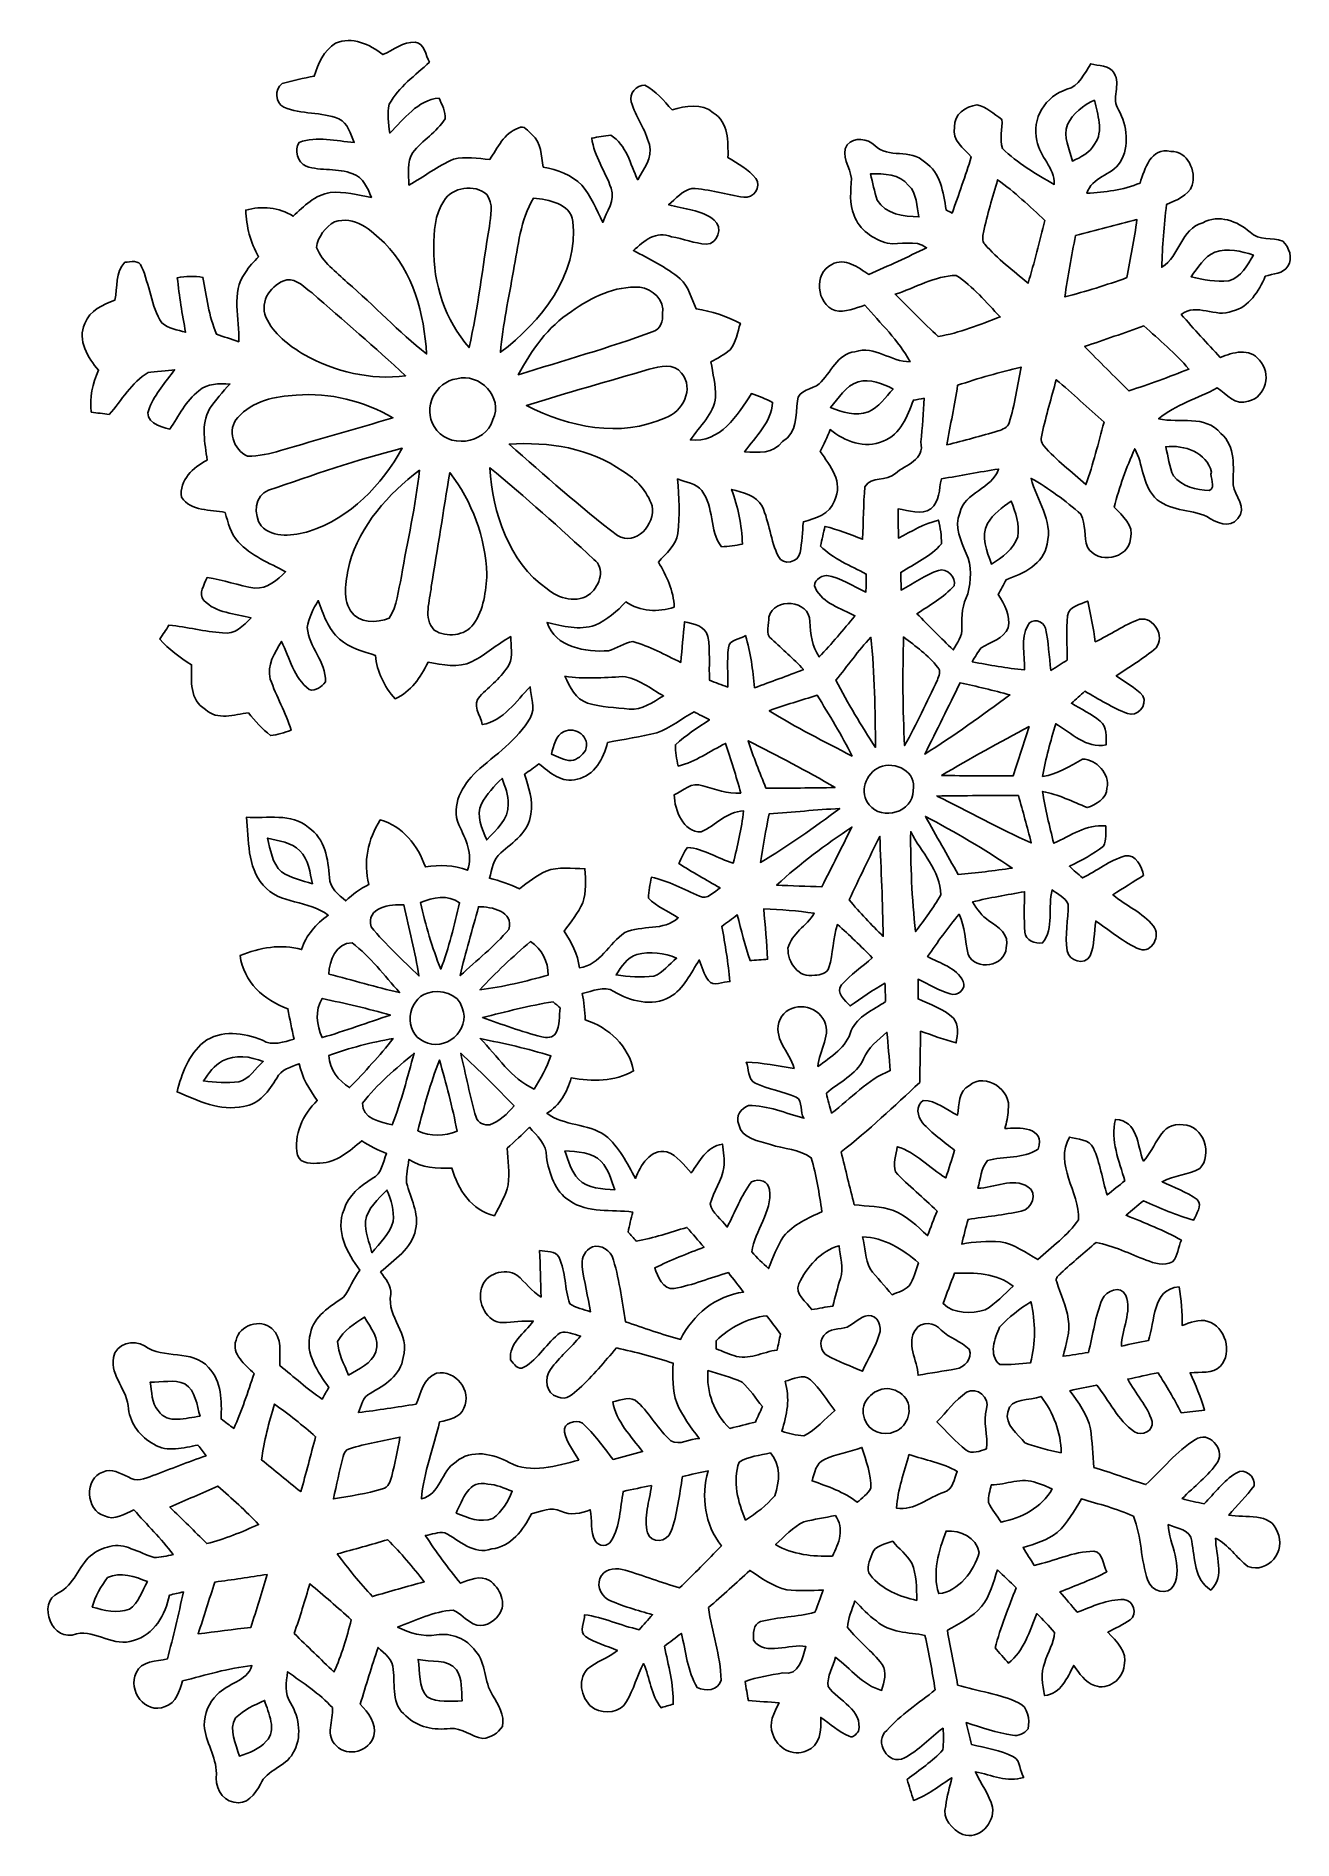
# Model space of a CAD drawing. Header units: centimetres. Extents: x -9 to 9, y -13 to 12.9.
import ezdxf

# ---------------------------------------------------------------- set-up
doc = ezdxf.new("R2010")
doc.units = ezdxf.units.CM
doc.header["$MEASUREMENT"] = 0
doc.layers.add('Camada 1', color=7, linetype='Continuous')

msp = doc.modelspace()

# ---------------------------------------------------------------- linework, layer by layer
at = {"layer": 'Camada 1', "color": 183}
for points, knots in [([(-4.74698, 12.8083), (-4.50638, 12.91131), (-4.25415, 12.79278), (-4.06576, 12.64532), (-4.06576, 12.64532), (-3.91548, 12.70282), (-3.77296, 12.83829), (-3.60221, 12.82206), (-3.60221, 12.82206), (-3.46075, 12.81359), (-3.45546, 12.62486), (-3.39725, 12.53772), (-3.39725, 12.53772), (-3.6001, 12.34793), (-3.83681, 12.18036), (-3.97545, 11.93412), (-3.97545, 11.93412), (-4.00685, 11.799), (-3.98074, 11.65648), (-3.96734, 11.5196), (-3.96734, 11.5196), (-3.75673, 11.71928), (-3.57329, 11.99233), (-3.2572, 12.02231), (-3.2572, 12.02231), (-3.21945, 11.926), (-3.16442, 11.8297), (-3.169, 11.72316), (-3.169, 11.72316), (-3.29177, 11.53195), (-3.4992, 11.41765), (-3.63537, 11.23809), (-3.63537, 11.23809), (-3.73098, 11.10227), (-3.68935, 10.928), (-3.69111, 10.77277), (-3.69111, 10.77277), (-3.47521, 10.89272), (-3.27801, 11.04653), (-3.05047, 11.1446), (-3.05047, 11.1446), (-2.88114, 11.18552), (-2.70228, 11.15483), (-2.53012, 11.14002), (-2.53012, 11.14002), (-2.42041, 11.30723), (-2.32269, 11.51749), (-2.12161, 11.59192), (-2.12161, 11.59192), (-2.03553, 11.6399), (-1.98049, 11.54924), (-1.92546, 11.49703), (-1.92546, 11.49703), (-1.78541, 11.38343), (-1.79352, 11.19364), (-1.76212, 11.03171), (-1.76212, 11.03171), (-1.55963, 10.99079), (-1.35678, 10.92023), (-1.20721, 10.7703), (-1.20721, 10.7703), (-1.07915, 10.60979), (-0.9966, 10.42141), (-0.90911, 10.23761), (-0.90911, 10.23761), (-0.85302, 10.39213), (-0.72108, 10.55476), (-0.78811, 10.72797), (-0.78811, 10.72797), (-0.87277, 10.97103), (-1.03117, 11.18482), (-1.06609, 11.44623), (-1.06609, 11.44623), (-0.97508, 11.46528), (-0.88582, 11.4808), (-0.79199, 11.48856), (-0.79199, 11.48856), (-0.56656, 11.35062), (-0.51364, 11.07193), (-0.4064, 10.85003), (-0.4064, 10.85003), (-0.31891, 11.00561), (-0.18838, 11.16083), (-0.23883, 11.3538), (-0.23883, 11.3538), (-0.29422, 11.57005), (-0.43321, 11.75455), (-0.50024, 11.96657), (-0.50024, 11.96657), (-0.53587, 12.08652), (-0.42192, 12.20611), (-0.30304, 12.2054), (-0.30304, 12.2054), (-0.14393, 12.1285), (-0.03104, 11.98245), (0.08643, 11.85404), (0.08643, 11.85404), (0.28011, 11.90766), (0.51259, 11.9567), (0.67945, 11.80853), (0.67945, 11.80853), (0.90099, 11.66953), (0.89182, 11.3979), (0.89041, 11.16718), (0.89041, 11.16718), (1.02941, 11.07652), (1.18604, 11.00032), (1.29046, 10.86732), (1.29046, 10.86732), (1.3776, 10.75267), (1.25518, 10.5731), (1.11725, 10.59815), (1.11725, 10.59815), (0.86748, 10.63413), (0.62406, 10.71598), (0.37077, 10.72444), (0.37077, 10.72444), (0.23354, 10.69728), (0.14393, 10.57028), (0.03634, 10.48949), (0.03634, 10.48949), (0.25541, 10.42882), (0.51012, 10.4207), (0.69321, 10.27077), (0.69321, 10.27077), (0.82021, 10.16705), (0.74612, 9.92787), (0.57926, 9.92505), (0.57926, 9.92505), (0.40852, 9.93387), (0.24694, 10.00407), (0.07902, 10.03018), (0.07902, 10.03018), (-0.13652, 10.12931), (-0.32032, 9.96562), (-0.46849, 9.83262), (-0.46849, 9.83262), (-0.23636, 9.71268), (-0.00035, 9.59485), (0.20355, 9.42869), (0.20355, 9.42869), (0.32844, 9.31721), (0.36266, 9.14365), (0.43215, 8.99865), (0.43215, 8.99865), (0.65476, 8.96267), (0.86783, 8.89106), (1.06786, 8.78769), (1.06786, 8.78769), (1.02447, 8.6621), (1.00859, 8.51605), (0.92181, 8.40881), (0.92181, 8.40881), (0.84067, 8.33543), (0.73836, 8.29063), (0.64558, 8.23454), (0.64558, 8.23454), (0.67381, 8.06767), (0.71402, 7.90116), (0.71296, 7.73077), (0.71296, 7.73077), (0.68721, 7.481), (0.48366, 7.31132), (0.34996, 7.11482), (0.34996, 7.11482), (0.77929, 7.06896), (1.02799, 7.46866), (1.22731, 7.77945), (1.22731, 7.77945), (1.33174, 7.74559), (1.43298, 7.70184), (1.53141, 7.65281), (1.53141, 7.65281), (1.51024, 7.36247), (1.28658, 7.16739), (1.12924, 6.94478), (1.12924, 6.94478), (1.32362, 6.93173), (1.5427, 6.91197), (1.67287, 7.0933), (1.67287, 7.0933), (1.88771, 7.21924), (1.86549, 7.46513), (1.88736, 7.6768), (1.88736, 7.6768), (1.89195, 7.83414), (2.11067, 7.83978), (2.20063, 7.9188), (2.20063, 7.9188), (2.36361, 8.07473), (2.46204, 8.35131), (2.71357, 8.38094), (2.71357, 8.38094), (3.0032, 8.47266), (3.22897, 8.23419), (3.50485, 8.23701), (3.50485, 8.23701), (3.34081, 8.54569), (3.08046, 8.78805), (2.85397, 9.04945), (2.85397, 9.04945), (2.71815, 9.00395), (2.57175, 8.94256), (2.42711, 8.97078), (2.42711, 8.97078), (2.16323, 9.0678), (2.11314, 9.50701), (2.37984, 9.6326), (2.37984, 9.6326), (2.57704, 9.74125), (2.7559, 9.58673), (2.91359, 9.49113), (2.91359, 9.49113), (3.19264, 9.61284), (3.46957, 9.73913), (3.74297, 9.87354), (3.74297, 9.87354), (3.57611, 9.99913), (3.36691, 9.90635), (3.17959, 9.9374), (3.17959, 9.9374), (2.97462, 9.9956), (2.77601, 10.1286), (2.70228, 10.33745), (2.70228, 10.33745), (2.62255, 10.5036), (2.65889, 10.69128), (2.66171, 10.86697), (2.66171, 10.86697), (2.65007, 11.02642), (2.49872, 11.19893), (2.60279, 11.34886), (2.60279, 11.34886), (2.70122, 11.46845), (2.89489, 11.44199), (2.99932, 11.34075), (2.99932, 11.34075), (3.19264, 11.14742), (3.51367, 11.30053), (3.71369, 11.10403), (3.71369, 11.10403), (3.94899, 10.95269), (3.98004, 10.66623), (4.02272, 10.41612), (4.02272, 10.41612), (4.05095, 10.4013), (4.07952, 10.38613), (4.10845, 10.37131), (4.10845, 10.37131), (4.20617, 10.63766), (4.29754, 10.90648), (4.38432, 11.17635), (4.38432, 11.17635), (4.27884, 11.30406), (4.10104, 11.41236), (4.14337, 11.60815), (4.14337, 11.60815), (4.12891, 11.78454), (4.30883, 11.9006), (4.46299, 11.92318), (4.46299, 11.92318), (4.6041, 11.90343), (4.70641, 11.78948), (4.82247, 11.7161), (4.82247, 11.7161), (4.8394, 11.58063), (4.78155, 11.4307), (4.82988, 11.29947), (4.82988, 11.29947), (5.04931, 11.08922), (5.31036, 10.92976), (5.5753, 10.78336), (5.5753, 10.78336), (5.58482, 11.02466), (5.3601, 11.18129), (5.32624, 11.40989), (5.32624, 11.40989), (5.24334, 11.71963), (5.45606, 12.05688), (5.75627, 12.1472), (5.75627, 12.1472), (5.93795, 12.19059), (6.00463, 12.37685), (6.10023, 12.51444), (6.10023, 12.51444), (6.20571, 12.47951), (6.37187, 12.49715), (6.43537, 12.37862), (6.43537, 12.37862), (6.53979, 12.21458), (6.38492, 12.01279), (6.49993, 11.85086), (6.49993, 11.85086), (6.61917, 11.62438), (6.66468, 11.32628), (6.51969, 11.10227), (6.51969, 11.10227), (6.40221, 10.90542), (6.11117, 10.89237), (6.04449, 10.65424), (6.04449, 10.65424), (6.30202, 10.67505), (6.56766, 10.69798), (6.80755, 10.80205), (6.80755, 10.80205), (6.87529, 11.00349), (6.95889, 11.32028), (7.25135, 11.25573), (7.25135, 11.25573), (7.48559, 11.26737), (7.61929, 10.96751), (7.5565, 10.77066), (7.5565, 10.77066), (7.49829, 10.61332), (7.32472, 10.55758), (7.18644, 10.49196), (7.18644, 10.49196), (7.15539, 10.19351), (7.12682, 9.89436), (7.11976, 9.5945), (7.11976, 9.5945), (7.38046, 9.74937), (7.39246, 10.14342), (7.70749, 10.23302), (7.70749, 10.23302), (7.9382, 10.35897), (8.20455, 10.2549), (8.388, 10.09756), (8.388, 10.09756), (8.51253, 9.96527), (8.70585, 10.03582), (8.85578, 9.96562), (8.85578, 9.96562), (8.95068, 9.87778), (9.00289, 9.72573), (8.93057, 9.6079), (8.93057, 9.6079), (8.86213, 9.49889), (8.71643, 9.50207), (8.60637, 9.46326), (8.60637, 9.46326), (8.51041, 9.25089), (8.37635, 9.02123), (8.13153, 8.96197), (8.13153, 8.96197), (7.89093, 8.86072), (7.61859, 9.09073), (7.39845, 8.91505), (7.39845, 8.91505), (7.58331, 8.70726), (7.76887, 8.49947), (7.96008, 8.29698), (7.96008, 8.29698), (8.13823, 8.37212), (8.38482, 8.44409), (8.52276, 8.25747), (8.52276, 8.25747), (8.69809, 8.07614), (8.61695, 7.7276), (8.36401, 7.6708), (8.36401, 7.6708), (8.17562, 7.59883), (8.05321, 7.77487), (7.91563, 7.86095), (7.91563, 7.86095), (7.63729, 7.71102), (7.31943, 7.62353), (7.0746, 7.41821), (7.0746, 7.41821), (7.37729, 7.34765), (7.73747, 7.48453), (7.96749, 7.20937), (7.96749, 7.20937), (8.1855, 7.01957), (8.14529, 6.72606), (8.14246, 6.46889), (8.14246, 6.46889), (8.16786, 6.31049), (8.35166, 6.1408), (8.21196, 5.9877), (8.21196, 5.9877), (8.09837, 5.83494), (7.89305, 5.92631), (7.76781, 6.01733), (7.76781, 6.01733), (7.52828, 6.12352), (7.21113, 6.08753), (7.0164, 6.29285), (7.0164, 6.29285), (6.83401, 6.48264), (6.85447, 6.76663), (6.7317, 6.98782), (6.7317, 6.98782), (6.61, 6.71759), (6.50981, 6.43819), (6.43608, 6.15103), (6.43608, 6.15103), (6.54967, 6.02192), (6.73276, 5.89597), (6.66926, 5.69348), (6.66926, 5.69348), (6.64386, 5.40244), (6.19231, 5.32835), (6.05225, 5.57424), (6.05225, 5.57424), (5.99546, 5.72664), (6.03497, 5.9055), (5.95912, 6.04943), (5.95912, 6.04943), (5.73687, 6.24064), (5.4991, 6.4195), (5.24298, 6.56343), (5.24298, 6.56343), (5.31777, 6.24699), (5.56225, 5.96829), (5.47229, 5.62081), (5.47229, 5.62081), (5.42713, 5.33082), (5.12904, 5.19712), (4.8828, 5.10752), (4.8828, 5.10752), (4.84399, 5.03696), (4.80871, 4.96464), (4.76885, 4.89444), (4.76885, 4.89444), (4.86445, 4.75791), (4.9537, 4.59458), (4.91137, 4.4203), (4.91137, 4.4203), (4.8514, 4.25556), (4.65314, 4.22028), (4.5272, 4.12891), (4.5272, 4.12891), (4.47393, 4.07), (4.43759, 3.99909), (4.39773, 3.93136), (4.39773, 3.93136), (4.64538, 3.88126), (4.89444, 3.83999), (5.14597, 3.81317), (5.14597, 3.81317), (5.15514, 4.02484), (5.08529, 4.25944), (5.19536, 4.45311), (5.19536, 4.45311), (5.24898, 4.56459), (5.42149, 4.52367), (5.44759, 4.41078), (5.44759, 4.41078), (5.49557, 4.21358), (5.49945, 4.00756), (5.52767, 3.80682), (5.52767, 3.80682), (5.60564, 3.85621), (5.68395, 3.90596), (5.76192, 3.95534), (5.76192, 3.95534), (5.76227, 4.16701), (5.74181, 4.37974), (5.7658, 4.5907), (5.7658, 4.5907), (5.78132, 4.72828), (5.96018, 4.7558), (6.05578, 4.80095), (6.05578, 4.80095), (6.10164, 4.60834), (6.1341, 4.4129), (6.16514, 4.21746), (6.16514, 4.21746), (6.37857, 4.31976), (6.57578, 4.45805), (6.79803, 4.54095), (6.79803, 4.54095), (7.00864, 4.5787), (7.16915, 4.29789), (7.03686, 4.12962), (7.03686, 4.12962), (6.86153, 3.97651), (6.6555, 3.86292), (6.46536, 3.72921), (6.46536, 3.72921), (6.59342, 3.63396), (6.74229, 3.56164), (6.84883, 3.43994), (6.84883, 3.43994), (6.91797, 3.30517), (6.76451, 3.13161), (6.62764, 3.18841), (6.62764, 3.18841), (6.40997, 3.26637), (6.21735, 3.39937), (6.0138, 3.50696), (6.0138, 3.50696), (5.94924, 3.45087), (5.88469, 3.39478), (5.82224, 3.33622), (5.82224, 3.33622), (5.96018, 3.25049), (6.11046, 3.1817), (6.23535, 3.07693), (6.23535, 3.07693), (6.33695, 2.99438), (6.3186, 2.85291), (6.31931, 2.73685), (6.31931, 2.73685), (6.03074, 2.67935), (5.82471, 2.91183), (5.59611, 3.04165), (5.59611, 3.04165), (5.52485, 2.79188), (5.44971, 2.54247), (5.40702, 2.28565), (5.40702, 2.28565), (5.62187, 2.31316), (5.79861, 2.43276), (5.98311, 2.53436), (5.98311, 2.53436), (6.18349, 2.52695), (6.37646, 2.32551), (6.33271, 2.11631), (6.33271, 2.11631), (6.3306, 1.9625), (6.17432, 1.88066), (6.04767, 1.83797), (6.04767, 1.83797), (5.83777, 1.92476), (5.63315, 2.02671), (5.40773, 2.0701), (5.40773, 2.0701), (5.44124, 1.81786), (5.50862, 1.57268), (5.5686, 1.32609), (5.5686, 1.32609), (5.80813, 1.43157), (6.0385, 1.60408), (6.31402, 1.5748), (6.31402, 1.5748), (6.31155, 1.47884), (6.3313, 1.37407), (6.28403, 1.28517), (6.28403, 1.28517), (6.13516, 1.16522), (5.96194, 1.08267), (5.79332, 0.99519), (5.79332, 0.99519), (5.8547, 0.93874), (5.9182, 0.88406), (5.9817, 0.82938), (5.9817, 0.82938), (6.18737, 0.92992), (6.37081, 1.08021), (6.59271, 1.14406), (6.59271, 1.14406), (6.75146, 1.1751), (6.83225, 0.98566), (6.85906, 0.8636), (6.85906, 0.8636), (6.7123, 0.77117), (6.56343, 0.68192), (6.41844, 0.58702), (6.41844, 0.58702), (6.60118, 0.42686), (6.84918, 0.33337), (6.9984, 0.13617), (6.9984, 0.13617), (7.10882, 0.00317), (6.97971, -0.25294), (6.80473, -0.1965), (6.80473, -0.1965), (6.5726, -0.10019), (6.38034, 0.07161), (6.1722, 0.20849), (6.1722, 0.20849), (6.14257, 0.0448), (6.15809, -0.13582), (6.09106, -0.29104), (6.09106, -0.29104), (6.01274, -0.43356), (5.78344, -0.36618), (5.76157, -0.21731), (5.76157, -0.21731), (5.7217, 0.00529), (5.77779, 0.23001), (5.77603, 0.45261), (5.77603, 0.45261), (5.73405, 0.55139), (5.62434, 0.59549), (5.54355, 0.65722), (5.54355, 0.65722), (5.48111, 0.41592), (5.57636, 0.10336), (5.40844, -0.10548), (5.40844, -0.10548), (5.30401, -0.11924), (5.16255, -0.07267), (5.15302, 0.04904), (5.15302, 0.04904), (5.13821, 0.24306), (5.14773, 0.43674), (5.14844, 0.63077), (5.14844, 0.63077), (4.89902, 0.58596), (4.6489, 0.54469), (4.40267, 0.48436), (4.40267, 0.48436), (4.46652, 0.38312), (4.53319, 0.27764), (4.63797, 0.21378), (4.63797, 0.21378), (4.77026, 0.12629), (4.93995, 0.01658), (4.88668, -0.17674), (4.88668, -0.17674), (4.8708, -0.44238), (4.4457, -0.514), (4.34022, -0.26952), (4.34022, -0.26952), (4.29401, -0.07832), (4.29683, 0.12629), (4.20864, 0.30692), (4.20864, 0.30692), (4.04671, 0.11324), (3.89819, -0.09102), (3.75708, -0.30021), (3.75708, -0.30021), (3.93312, -0.3997), (4.17548, -0.45508), (4.26649, -0.65722), (4.26649, -0.65722), (4.32153, -0.76235), (4.18359, -0.87454), (4.08164, -0.83608), (4.08164, -0.83608), (3.92007, -0.78528), (3.77296, -0.69779), (3.61985, -0.62653), (3.61985, -0.62653), (3.6195, -0.72002), (3.61915, -0.81351), (3.61915, -0.90734), (3.61915, -0.90734), (3.7906, -0.99166), (3.98709, -1.04563), (4.12644, -1.18357), (4.12644, -1.18357), (4.21675, -1.28058), (4.18183, -1.42169), (4.16701, -1.53882), (4.16701, -1.53882), (3.99309, -1.49331), (3.82482, -1.43122), (3.65619, -1.37125), (3.65619, -1.37125), (3.65196, -1.61643), (3.64878, -1.86196), (3.64455, -2.10749), (3.64455, -2.10749), (3.27519, -2.44792), (2.91077, -2.794), (2.51495, -3.10515), (2.51495, -3.10515), (2.57704, -3.35809), (2.64019, -3.61068), (2.70334, -3.86362), (2.70334, -3.86362), (2.89066, -3.8862), (3.08822, -3.87703), (3.26743, -3.94688), (3.26743, -3.94688), (3.45934, -4.02131), (3.60504, -4.17124), (3.75638, -4.3053), (3.75638, -4.3053), (3.80083, -4.18782), (3.84492, -4.06964), (3.89184, -3.95287), (3.89184, -3.95287), (3.69852, -3.75991), (3.4798, -3.59234), (3.296, -3.39055), (3.296, -3.39055), (3.25332, -3.27766), (3.30376, -3.14607), (3.31999, -3.02966), (3.31999, -3.02966), (3.59375, -3.10938), (3.77966, -3.33551), (4.01814, -3.47768), (4.01814, -3.47768), (4.06012, -3.34504), (4.10316, -3.21275), (4.14514, -3.08046), (4.14514, -3.08046), (3.98604, -2.95522), (3.81952, -2.83633), (3.68265, -2.6857), (3.68265, -2.6857), (3.61103, -2.59503), (3.57822, -2.43664), (3.69535, -2.36714), (3.69535, -2.36714), (3.88091, -2.36255), (4.02696, -2.50366), (4.18677, -2.57563), (4.18677, -2.57563), (4.20723, -2.42923), (4.19841, -2.2285), (4.3561, -2.15089), (4.3561, -2.15089), (4.58823, -1.95404), (4.97381, -2.21897), (4.91314, -2.50543), (4.91314, -2.50543), (4.91384, -2.59503), (4.88809, -2.68217), (4.86692, -2.76895), (4.86692, -2.76895), (5.05672, -2.75343), (5.45606, -2.73861), (5.34352, -3.06317), (5.34352, -3.06317), (5.13115, -3.2071), (4.85316, -3.15842), (4.61645, -3.22933), (4.61645, -3.22933), (4.52473, -3.33939), (4.51732, -3.49391), (4.4764, -3.62479), (4.4764, -3.62479), (4.71029, -3.6255), (4.97981, -3.46428), (5.19712, -3.60433), (5.19712, -3.60433), (5.34458, -3.69605), (5.25568, -3.92712), (5.10258, -3.95252), (5.10258, -3.95252), (4.85069, -4.00897), (4.59317, -4.03472), (4.33811, -4.07247), (4.33811, -4.07247), (4.30706, -4.18994), (4.27602, -4.30742), (4.24603, -4.42595), (4.24603, -4.42595), (4.42983, -4.39667), (4.61645, -4.37974), (4.80307, -4.39279), (4.80307, -4.39279), (5.00239, -4.42595), (5.16608, -4.55401), (5.33929, -4.6489), (5.33929, -4.6489), (5.53544, -4.46158), (5.77391, -4.30636), (5.92349, -4.0767), (5.92349, -4.0767), (5.94078, -3.68088), (5.57071, -3.28013), (5.79402, -2.89066), (5.79402, -2.89066), (5.90374, -2.92382), (6.08048, -2.91853), (6.13763, -3.048), (6.13763, -3.048), (6.23323, -3.26178), (6.26427, -3.49814), (6.33589, -3.72075), (6.33589, -3.72075), (6.4202, -3.65442), (6.50346, -3.58704), (6.58742, -3.52002), (6.58742, -3.52002), (6.51016, -3.2325), (6.3761, -2.94252), (6.45477, -2.63878), (6.45477, -2.63878), (6.78145, -2.65501), (6.76134, -3.00919), (6.85624, -3.23532), (6.85624, -3.23532), (7.04144, -3.05082), (7.09224, -2.66277), (7.42738, -2.71462), (7.42738, -2.71462), (7.71984, -2.7238), (7.85424, -3.14184), (7.66515, -3.34327), (7.66515, -3.34327), (7.49723, -3.44064), (7.29403, -3.43747), (7.1247, -3.53131), (7.1247, -3.53131), (7.29015, -3.6195), (7.47712, -3.67312), (7.626, -3.78883), (7.626, -3.78883), (7.71031, -3.8802), (7.61224, -3.99309), (7.5759, -4.08305), (7.5759, -4.08305), (7.32649, -4.01567), (7.09189, -3.90701), (6.85482, -3.80718), (6.85482, -3.80718), (6.77122, -3.87456), (6.68831, -3.94335), (6.60647, -4.0132), (6.60647, -4.0132), (6.87529, -4.12397), (7.14869, -4.22592), (7.40092, -4.37268), (7.40092, -4.37268), (7.354, -4.46722), (7.35577, -4.60163), (7.27251, -4.6803), (7.27251, -4.6803), (7.15292, -4.74733), (7.01499, -4.70112), (6.89645, -4.65772), (6.89645, -4.65772), (6.65868, -4.566), (6.42761, -4.45276), (6.17573, -4.40196), (6.17573, -4.40196), (6.00816, -4.54977), (5.836, -4.69265), (5.67125, -4.84399), (5.67125, -4.84399), (5.63845, -4.87786), (5.58553, -4.91278), (5.61093, -4.96746), (5.61093, -4.96746), (5.65855, -5.14809), (5.75451, -5.31424), (5.77462, -5.50333), (5.77462, -5.50333), (5.81484, -5.68395), (5.73934, -5.86246), (5.7023, -6.03779), (5.7023, -6.03779), (5.82401, -6.02015), (5.94466, -6.0004), (6.06672, -5.98205), (6.06672, -5.98205), (6.13269, -5.72876), (6.16338, -5.46312), (6.26286, -5.2204), (6.26286, -5.2204), (6.31507, -5.09658), (6.53732, -5.00486), (6.60153, -5.16396), (6.60153, -5.16396), (6.69749, -5.39891), (6.54156, -5.65115), (6.53874, -5.89104), (6.53874, -5.89104), (6.66785, -5.86387), (6.79767, -5.83671), (6.92714, -5.81131), (6.92714, -5.81131), (7.0298, -5.53544), (6.97195, -5.07682), (7.36741, -5.04084), (7.36741, -5.04084), (7.40092, -5.22323), (7.41539, -5.40914), (7.4108, -5.5947), (7.4108, -5.5947), (7.52828, -5.55731), (7.65316, -5.49487), (7.7784, -5.53614), (7.7784, -5.53614), (8.0324, -5.61128), (8.14211, -5.98346), (7.96114, -6.18031), (7.96114, -6.18031), (7.84719, -6.29179), (7.67292, -6.25898), (7.52651, -6.27486), (7.52651, -6.27486), (7.60554, -6.44948), (7.6775, -6.62658), (7.7343, -6.81037), (7.7343, -6.81037), (7.62212, -6.82307), (7.51064, -6.83613), (7.39916, -6.84777), (7.39916, -6.84777), (7.29756, -6.65092), (7.18538, -6.45971), (7.06543, -6.2738), (7.06543, -6.2738), (6.92009, -6.30132), (6.7758, -6.33412), (6.63152, -6.36587), (6.63152, -6.36587), (6.73841, -6.57331), (6.91339, -6.74546), (6.97971, -6.9723), (6.97971, -6.9723), (7.01428, -7.1053), (6.82942, -7.18855), (6.72782, -7.12117), (6.72782, -7.12117), (6.48864, -6.95501), (6.36305, -6.67455), (6.18596, -6.45054), (6.18596, -6.45054), (6.05719, -6.477), (5.92808, -6.50346), (5.80002, -6.53133), (5.80002, -6.53133), (5.9189, -6.69995), (6.05684, -6.86964), (6.09565, -7.07778), (6.09565, -7.07778), (6.11999, -7.26158), (6.12916, -7.44714), (6.14398, -7.63235), (6.14398, -7.63235), (6.39551, -7.70678), (6.63998, -7.80344), (6.89151, -7.87859), (6.89151, -7.87859), (7.12646, -7.66198), (7.3279, -7.40057), (7.60342, -7.23335), (7.60342, -7.23335), (7.78933, -7.09859), (8.02922, -7.36988), (7.92233, -7.5505), (7.92233, -7.5505), (7.79039, -7.7597), (7.58049, -7.90293), (7.41151, -8.08073), (7.41151, -8.08073), (7.51628, -8.10895), (7.6207, -8.13223), (7.72724, -8.15516), (7.72724, -8.15516), (7.87753, -8.00629), (8.00417, -7.82532), (8.18656, -7.71313), (8.18656, -7.71313), (8.30792, -7.62705), (8.46949, -7.77134), (8.44374, -7.89481), (8.44374, -7.89481), (8.33684, -8.04615), (8.20173, -8.17562), (8.08179, -8.31674), (8.08179, -8.31674), (8.31356, -8.36154), (8.69174, -8.27052), (8.77923, -8.5605), (8.77923, -8.5605), (8.91258, -8.8265), (8.64517, -9.16622), (8.3566, -9.05333), (8.3566, -9.05333), (8.19115, -8.93092), (8.08179, -8.74219), (7.8927, -8.64905), (7.8927, -8.64905), (7.88882, -8.89458), (8.03557, -9.19374), (7.82355, -9.39271), (7.82355, -9.39271), (7.57872, -9.24242), (7.59954, -8.93692), (7.54874, -8.68962), (7.54874, -8.68962), (7.53427, -8.52099), (7.33425, -8.509), (7.21148, -8.45361), (7.21148, -8.45361), (7.23018, -8.7383), (7.42774, -9.04698), (7.29333, -9.32215), (7.29333, -9.32215), (7.20795, -9.49113), (6.97018, -9.40893), (6.92079, -9.25512), (6.92079, -9.25512), (6.81461, -8.95773), (6.83189, -8.62753), (6.71265, -8.33367), (6.71265, -8.33367), (6.47312, -8.2236), (6.21735, -8.15834), (5.96512, -8.08461), (5.96512, -8.08461), (5.8674, -8.25606), (5.76615, -8.43033), (5.6194, -8.5658), (5.6194, -8.5658), (5.47723, -8.67798), (5.29907, -8.73195), (5.12833, -8.78417), (5.12833, -8.78417), (5.18089, -8.86918), (5.23452, -8.95385), (5.28743, -9.03958), (5.28743, -9.03958), (5.57424, -8.97925), (5.84588, -8.83602), (6.14398, -8.83673), (6.14398, -8.83673), (6.28297, -8.85225), (6.27592, -9.04452), (6.33201, -9.13095), (6.33201, -9.13095), (6.1147, -9.24383), (5.88433, -9.3278), (5.6575, -9.41881), (5.6575, -9.41881), (5.7404, -9.51547), (5.8233, -9.61355), (5.90585, -9.71162), (5.90585, -9.71162), (6.12246, -9.62836), (6.338, -9.52359), (6.57648, -9.52923), (6.57648, -9.52923), (6.71265, -9.53735), (6.77439, -9.73702), (6.66715, -9.82098), (6.66715, -9.82098), (6.56378, -9.88871), (6.4523, -9.94233), (6.34259, -9.99807), (6.34259, -9.99807), (6.46642, -10.12895), (6.63434, -10.27324), (6.57895, -10.47679), (6.57895, -10.47679), (6.56519, -10.67329), (6.34541, -10.83486), (6.15527, -10.76395), (6.15527, -10.76395), (6.0138, -10.72303), (5.93831, -10.5851), (5.85646, -10.47468), (5.85646, -10.47468), (5.75804, -10.65212), (5.67655, -10.88108), (5.43701, -10.90718), (5.43701, -10.90718), (5.40985, -10.75055), (5.37563, -10.58298), (5.43842, -10.43128), (5.43842, -10.43128), (5.47934, -10.28665), (5.57636, -10.15365), (5.57671, -10.0009), (5.57671, -10.0009), (5.49839, -9.90529), (5.41267, -9.8178), (5.32553, -9.73102), (5.32553, -9.73102), (5.22182, -9.98255), (5.13891, -10.26583), (4.91737, -10.44187), (4.91737, -10.44187), (4.86939, -10.38719), (4.77344, -10.27783), (4.72546, -10.22315), (4.72546, -10.22315), (4.80377, -9.92752), (4.92019, -9.64424), (5.02849, -9.35919), (5.02849, -9.35919), (4.93924, -9.27382), (4.85105, -9.18951), (4.7625, -9.10413), (4.7625, -9.10413), (4.69406, -9.28052), (4.65878, -9.48125), (4.53143, -9.62907), (4.53143, -9.62907), (4.4009, -9.78429), (4.21322, -9.87107), (4.04107, -9.97056), (4.04107, -9.97056), (4.08305, -10.23373), (4.14337, -10.49373), (4.18818, -10.75655), (4.18818, -10.75655), (4.4771, -10.8458), (4.78614, -10.88143), (5.06236, -11.00949), (5.06236, -11.00949), (5.20382, -11.07369), (5.22358, -11.24797), (5.19924, -11.38625), (5.19924, -11.38625), (5.14738, -11.45187), (5.0606, -11.49103), (4.97769, -11.47692), (4.97769, -11.47692), (4.74945, -11.43988), (4.53037, -11.36438), (4.31094, -11.29524), (4.31094, -11.29524), (4.33387, -11.39966), (4.35892, -11.50408), (4.38538, -11.6078), (4.38538, -11.6078), (4.58787, -11.66142), (4.80377, -11.68682), (4.9911, -11.78701), (4.9911, -11.78701), (5.09693, -11.84381), (5.07753, -11.99691), (5.13644, -12.08299), (5.13644, -12.08299), (4.90255, -12.15848), (4.67254, -12.04665), (4.44429, -11.99973), (4.44429, -11.99973), (4.51732, -12.17401), (4.64326, -12.3257), (4.68842, -12.51126), (4.68842, -12.51126), (4.72369, -12.73598), (4.4965, -12.97905), (4.26156, -12.90179), (4.26156, -12.90179), (4.11233, -12.82735), (3.9564, -12.67672), (4.01637, -12.48904), (4.01637, -12.48904), (4.0259, -12.35181), (4.07987, -12.22128), (4.10422, -12.08722), (4.10422, -12.08722), (3.92571, -12.20223), (3.75814, -12.33911), (3.55529, -12.41178), (3.55529, -12.41178), (3.5239, -12.31265), (3.49179, -12.21034), (3.46428, -12.11121), (3.46428, -12.11121), (3.63432, -11.97081), (3.83011, -11.8551), (3.9751, -11.68717), (3.9751, -11.68717), (3.98604, -11.58205), (3.98674, -11.47974), (3.97898, -11.37532), (3.97898, -11.37532), (3.78989, -11.51043), (3.63149, -11.69458), (3.423, -11.80077), (3.423, -11.80077), (3.19334, -11.92847), (2.97639, -11.55418), (3.17112, -11.40848), (3.17112, -11.40848), (3.3722, -11.17988), (3.63149, -11.01513), (3.86609, -10.82393), (3.86609, -10.82393), (3.82341, -10.56252), (3.77649, -10.30146), (3.71934, -10.04288), (3.71934, -10.04288), (3.48403, -9.99702), (3.20957, -10.00866), (3.0226, -9.8358), (3.0226, -9.8358), (2.90654, -9.7543), (2.81164, -9.64953), (2.71321, -9.54899), (2.71321, -9.54899), (2.67335, -9.67422), (2.60632, -9.79734), (2.60879, -9.93175), (2.60879, -9.93175), (2.76084, -10.11943), (2.95487, -10.26936), (3.10444, -10.45915), (3.10444, -10.45915), (3.1817, -10.57416), (3.12773, -10.71386), (3.09668, -10.83416), (3.09668, -10.83416), (2.82363, -10.75513), (2.65007, -10.52265), (2.43452, -10.35614), (2.43452, -10.35614), (2.39536, -10.49443), (2.31352, -10.6299), (2.32727, -10.77736), (2.32727, -10.77736), (2.47474, -10.98444), (2.83457, -11.10827), (2.76401, -11.42012), (2.76401, -11.42012), (2.73121, -11.45998), (2.69275, -11.51996), (2.63278, -11.49173), (2.63278, -11.49173), (2.48144, -11.42788), (2.35797, -11.31358), (2.22356, -11.22115), (2.22356, -11.22115), (2.23132, -11.39719), (2.21615, -11.63602), (2.01683, -11.70058), (2.01683, -11.70058), (1.8221, -11.78948), (1.59702, -11.6586), (1.53352, -11.46351), (1.53352, -11.46351), (1.46332, -11.30723), (1.5561, -11.14813), (1.62313, -11.00949), (1.62313, -11.00949), (1.47602, -10.9989), (1.32962, -10.99079), (1.18286, -10.97915), (1.18286, -10.97915), (1.16664, -10.88778), (1.15111, -10.79676), (1.1363, -10.7061), (1.1363, -10.7061), (1.30986, -10.64013), (1.49542, -10.61685), (1.67675, -10.58192), (1.67675, -10.58192), (1.92758, -10.62778), (1.94945, -10.36673), (2.00977, -10.20339), (2.00977, -10.20339), (1.77729, -10.1533), (1.42628, -10.35191), (1.25801, -10.11308), (1.25801, -10.11308), (1.25095, -10.02735), (1.25271, -9.88025), (1.35714, -9.84567), (1.35714, -9.84567), (1.6129, -9.77547), (1.88489, -9.78429), (2.1396, -9.70915), (2.1396, -9.70915), (2.18193, -9.60508), (2.22109, -9.49995), (2.25707, -9.39377), (2.25707, -9.39377), (2.08315, -9.39835), (1.90782, -9.40682), (1.73461, -9.39094), (1.73461, -9.39094), (1.53882, -9.33944), (1.36948, -9.22196), (1.20403, -9.10978), (1.20403, -9.10978), (1.00894, -9.29111), (0.81104, -9.46997), (0.6096, -9.64424), (0.6096, -9.64424), (0.65864, -9.99349), (0.78528, -10.33074), (0.79163, -10.68564), (0.79163, -10.68564), (0.74789, -10.84015), (0.57503, -10.85074), (0.44662, -10.79182), (0.44662, -10.79182), (0.30515, -10.55546), (0.28716, -10.27642), (0.22154, -10.01501), (0.22154, -10.01501), (0.14041, -10.07568), (0.05997, -10.13636), (-0.02046, -10.19845), (-0.02046, -10.19845), (0.0314, -10.47432), (0.11183, -10.74737), (0.10513, -11.03101), (0.10513, -11.03101), (0.04621, -11.04723), (-0.01235, -11.06417), (-0.07091, -11.08145), (-0.07091, -11.08145), (-0.21484, -10.8973), (-0.22895, -10.656), (-0.32209, -10.44787), (-0.32209, -10.44787), (-0.41734, -10.62284), (-0.46249, -10.82181), (-0.56762, -10.9922), (-0.56762, -10.9922), (-0.65123, -11.16118), (-0.87524, -11.16718), (-1.02835, -11.0998), (-1.02835, -11.0998), (-1.21214, -10.98268), (-1.28411, -10.69834), (-1.1303, -10.53042), (-1.1303, -10.53042), (-1.00436, -10.41294), (-0.82726, -10.37237), (-0.69638, -10.26054), (-0.69638, -10.26054), (-0.84772, -10.19104), (-1.01565, -10.154), (-1.15394, -10.05981), (-1.15394, -10.05981), (-1.26012, -9.99102), (-1.16664, -9.8485), (-1.16805, -9.7476), (-1.16805, -9.7476), (-0.89711, -9.78394), (-0.64946, -9.90388), (-0.38417, -9.96138), (-0.38417, -9.96138), (-0.32067, -9.88942), (-0.25647, -9.81886), (-0.19226, -9.74795), (-0.19226, -9.74795), (-0.40957, -9.68304), (-0.62971, -9.62272), (-0.83644, -9.52888), (-0.83644, -9.52888), (-0.94615, -9.46079), (-1.00753, -9.29358), (-0.92534, -9.18245), (-0.92534, -9.18245), (-0.85231, -9.07344), (-0.69991, -9.07485), (-0.58667, -9.10766), (-0.58667, -9.10766), (-0.3235, -9.18492), (-0.06738, -9.2844), (0.19579, -9.36272), (0.19579, -9.36272), (0.39687, -9.1627), (0.59902, -8.96408), (0.79587, -8.75982), (0.79587, -8.75982), (0.55492, -8.45361), (0.49918, -8.05074), (0.60713, -7.68174), (0.60713, -7.68174), (0.48366, -7.70678), (0.36054, -7.7343), (0.23812, -7.76217), (0.23812, -7.76217), (0.19121, -8.02852), (0.16545, -8.30333), (0.0702, -8.55804), (0.0702, -8.55804), (0.0187, -8.70444), (-0.21519, -8.73407), (-0.26564, -8.57356), (-0.26564, -8.57356), (-0.3242, -8.34919), (-0.23707, -8.11706), (-0.20814, -7.89375), (-0.20814, -7.89375), (-0.34396, -7.91845), (-0.47872, -7.94738), (-0.61348, -7.97701), (-0.61348, -7.97701), (-0.66075, -8.21302), (-0.65652, -8.47549), (-0.78599, -8.68645), (-0.78599, -8.68645), (-0.82938, -8.77358), (-0.97049, -8.77358), (-1.01494, -8.6875), (-1.01494, -8.6875), (-1.09361, -8.55451), (-1.05551, -8.38412), (-1.08691, -8.23948), (-1.08691, -8.23948), (-1.22202, -8.29451), (-1.3716, -8.32697), (-1.50954, -8.261), (-1.50954, -8.261), (-1.64818, -8.1922), (-1.79705, -8.26558), (-1.93357, -8.29698), (-1.93357, -8.29698), (-2.04435, -8.52911), (-2.2285, -8.77288), (-2.50261, -8.80251), (-2.50261, -8.80251), (-2.76472, -8.89317), (-2.96651, -8.67939), (-3.17571, -8.57038), (-3.17571, -8.57038), (-3.2699, -8.55557), (-3.36374, -8.59543), (-3.45616, -8.61025), (-3.45616, -8.61025), (-3.29812, -8.8452), (-3.13231, -9.07591), (-2.95275, -9.29534), (-2.95275, -9.29534), (-2.82222, -9.24454), (-2.66912, -9.17434), (-2.53506, -9.25583), (-2.53506, -9.25583), (-2.38442, -9.35672), (-2.27577, -9.59097), (-2.40171, -9.75042), (-2.40171, -9.75042), (-2.47932, -9.85873), (-2.63878, -9.95045), (-2.76719, -9.87601), (-2.76719, -9.87601), (-2.87267, -9.8238), (-2.94993, -9.7289), (-3.05682, -9.67987), (-3.05682, -9.67987), (-3.33516, -9.70033), (-3.59692, -9.82521), (-3.85445, -9.92434), (-3.85445, -9.92434), (-3.68088, -10.01254), (-3.4925, -10.06581), (-3.29636, -10.03653), (-3.29636, -10.03653), (-3.08575, -10.00231), (-2.85609, -10.08838), (-2.73685, -10.26865), (-2.73685, -10.26865), (-2.57351, -10.44469), (-2.61796, -10.70751), (-2.49026, -10.90118), (-2.49026, -10.90118), (-2.40418, -11.03595), (-2.31493, -11.18517), (-2.34844, -11.35345), (-2.34844, -11.35345), (-2.41335, -11.4434), (-2.51636, -11.51572), (-2.62996, -11.52243), (-2.62996, -11.52243), (-2.79365, -11.49844), (-2.92947, -11.3665), (-3.10021, -11.38026), (-3.10021, -11.38026), (-3.32528, -11.40672), (-3.57011, -11.36544), (-3.73486, -11.19646), (-3.73486, -11.19646), (-3.94723, -11.04653), (-3.88691, -10.7576), (-3.91795, -10.53394), (-3.91795, -10.53394), (-3.91266, -10.39072), (-4.04213, -10.3057), (-4.1335, -10.21715), (-4.1335, -10.21715), (-4.22451, -10.48702), (-4.30847, -10.75937), (-4.39032, -11.03207), (-4.39032, -11.03207), (-4.27143, -11.15236), (-4.15431, -11.303), (-4.19417, -11.48715), (-4.19417, -11.48715), (-4.25168, -11.70693), (-4.57588, -11.79936), (-4.73145, -11.62755), (-4.73145, -11.62755), (-4.90079, -11.48362), (-4.77379, -11.26455), (-4.79072, -11.08004), (-4.79072, -11.08004), (-4.97593, -10.87684), (-5.21264, -10.72656), (-5.43454, -10.5664), (-5.43454, -10.5664), (-5.45324, -10.71633), (-5.4864, -10.88037), (-5.39009, -11.01196), (-5.39009, -11.01196), (-5.26133, -11.22609), (-5.22323, -11.51608), (-5.35658, -11.73586), (-5.35658, -11.73586), (-5.46559, -11.93271), (-5.73158, -11.9701), (-5.82471, -12.1793), (-5.82471, -12.1793), (-5.8935, -12.31759), (-6.02615, -12.49292), (-6.20501, -12.43612), (-6.20501, -12.43612), (-6.39374, -12.40719), (-6.477, -12.1987), (-6.45619, -12.0269), (-6.45619, -12.0269), (-6.45654, -11.78278), (-6.61211, -11.57393), (-6.63257, -11.33369), (-6.63257, -11.33369), (-6.62905, -11.17106), (-6.56696, -11.00525), (-6.4449, -10.89413), (-6.4449, -10.89413), (-6.29849, -10.72621), (-6.02015, -10.7121), (-5.94607, -10.47644), (-5.94607, -10.47644), (-6.28474, -10.51313), (-6.61247, -10.61367), (-6.94196, -10.69622), (-6.94196, -10.69622), (-6.98817, -10.83592), (-7.03015, -11.02007), (-7.19314, -11.06487), (-7.19314, -11.06487), (-7.47818, -11.18482), (-7.73218, -10.83028), (-7.60624, -10.58086), (-7.60624, -10.58086), (-7.53851, -10.40059), (-7.31555, -10.42247), (-7.15927, -10.38119), (-7.15927, -10.38119), (-7.07566, -10.06228), (-6.99946, -9.74125), (-6.92961, -9.41917), (-6.92961, -9.41917), (-6.99629, -9.43433), (-7.06261, -9.44986), (-7.12929, -9.46503), (-7.12929, -9.46503), (-7.18785, -9.74478), (-7.34977, -10.03617), (-7.64434, -10.11696), (-7.64434, -10.11696), (-7.9248, -10.22068), (-8.18233, -9.96315), (-8.46561, -10.01889), (-8.46561, -10.01889), (-8.80957, -10.1667), (-9.04557, -9.57615), (-8.72243, -9.43222), (-8.72243, -9.43222), (-8.49806, -9.32074), (-8.44056, -9.05792), (-8.26347, -8.89952), (-8.26347, -8.89952), (-8.1033, -8.77464), (-7.87294, -8.70126), (-7.67997, -8.80075), (-7.67997, -8.80075), (-7.56638, -8.83214), (-7.46372, -8.89529), (-7.34977, -8.92457), (-7.34977, -8.92457), (-7.2577, -8.92951), (-7.16844, -8.89882), (-7.07884, -8.8833), (-7.07884, -8.8833), (-7.24711, -8.65329), (-7.45455, -8.45644), (-7.64081, -8.24159), (-7.64081, -8.24159), (-7.77099, -8.2938), (-7.92339, -8.40458), (-8.06274, -8.32767), (-8.06274, -8.32767), (-8.33402, -8.25147), (-8.35907, -7.78898), (-8.08496, -7.69937), (-8.08496, -7.69937), (-7.96184, -7.6334), (-7.83696, -7.72407), (-7.72513, -7.76922), (-7.72513, -7.76922), (-7.61294, -7.8493), (-7.48136, -7.78792), (-7.36706, -7.75053), (-7.36706, -7.75053), (-7.1127, -7.65422), (-6.86012, -7.55332), (-6.60329, -7.46442), (-6.60329, -7.46442), (-6.64175, -7.41327), (-6.6809, -7.36247), (-6.72042, -7.31238), (-6.72042, -7.31238), (-6.9282, -7.34695), (-7.16245, -7.42491), (-7.3533, -7.30003), (-7.3533, -7.30003), (-7.55015, -7.19808), (-7.68632, -7.00934), (-7.71913, -6.79203), (-7.71913, -6.79203), (-7.72477, -6.52321), (-7.9816, -6.32954), (-7.93503, -6.05472), (-7.93503, -6.05472), (-7.90116, -5.8614), (-7.64575, -5.7845), (-7.49018, -5.88857), (-7.49018, -5.88857), (-7.21184, -6.08577), (-6.80508, -5.92984), (-6.56837, -6.19795), (-6.56837, -6.19795), (-6.37928, -6.39621), (-6.37928, -6.68161), (-6.38775, -6.93737), (-6.38775, -6.93737), (-6.32707, -6.98182), (-6.26674, -7.02733), (-6.20607, -7.07284), (-6.20607, -7.07284), (-6.09035, -6.81708), (-6.00322, -6.55073), (-5.91467, -6.28509), (-5.91467, -6.28509), (-6.03885, -6.15879), (-6.24346, -6.01204), (-6.17432, -5.80637), (-6.17432, -5.80637), (-6.12775, -5.58941), (-5.82224, -5.48922), (-5.65891, -5.64092), (-5.65891, -5.64092), (-5.50263, -5.77144), (-5.55449, -5.99087), (-5.5432, -6.17185), (-5.5432, -6.17185), (-5.34176, -6.33165), (-5.15267, -6.50945), (-4.93642, -6.65057), (-4.93642, -6.65057), (-4.90537, -6.59589), (-4.87433, -6.5412), (-4.84293, -6.48688), (-4.84293, -6.48688), (-4.9978, -6.25757), (-5.18795, -6.00639), (-5.10646, -5.71041), (-5.10646, -5.71041), (-5.05883, -5.45959), (-4.82247, -5.32518), (-4.63232, -5.19112), (-4.63232, -5.19112), (-4.53884, -5.07189), (-4.48874, -4.92372), (-4.39737, -4.80201), (-4.39737, -4.80201), (-4.57447, -4.55683), (-4.75474, -4.23792), (-4.62209, -3.93065), (-4.62209, -3.93065), (-4.56459, -3.72816), (-4.38679, -3.59481), (-4.21781, -3.48686), (-4.21781, -3.48686), (-4.07741, -3.42089), (-4.06753, -3.25402), (-4.01179, -3.12702), (-4.01179, -3.12702), (-4.13561, -3.07834), (-4.25591, -3.02048), (-4.36598, -2.94499), (-4.36598, -2.94499), (-4.54342, -3.08963), (-4.72757, -3.25931), (-4.96993, -3.26566), (-4.96993, -3.26566), (-5.0733, -3.27131), (-5.24863, -3.28224), (-5.2892, -3.15277), (-5.2892, -3.15277), (-5.35764, -2.85821), (-5.21088, -2.56857), (-5.00733, -2.36467), (-5.00733, -2.36467), (-5.1248, -2.20627), (-5.22746, -2.03376), (-5.26662, -1.83762), (-5.26662, -1.83762), (-5.38304, -1.88912), (-5.52732, -1.92052), (-5.59047, -2.04364), (-5.59047, -2.04364), (-5.69454, -2.22709), (-5.84094, -2.42076), (-6.06531, -2.45145), (-6.06531, -2.45145), (-6.40539, -2.52271), (-6.71865, -2.36961), (-7.02098, -2.24261), (-7.02098, -2.24261), (-6.95325, -1.98049), (-6.85412, -1.70603), (-6.63857, -1.52894), (-6.63857, -1.52894), (-6.39374, -1.34902), (-6.06037, -1.38818), (-5.79473, -1.50177), (-5.79473, -1.50177), (-5.64974, -1.58926), (-5.48852, -1.52506), (-5.34105, -1.4859), (-5.34105, -1.4859), (-5.37245, -1.34056), (-5.40244, -1.19486), (-5.42995, -1.04916), (-5.42995, -1.04916), (-5.77532, -0.92922), (-6.06425, -0.66216), (-6.11611, -0.2861), (-6.11611, -0.2861), (-5.83635, -0.17392), (-5.52767, -0.11218), (-5.2331, -0.19967), (-5.2331, -0.19967), (-5.1689, 0.00529), (-5.02461, 0.17251), (-4.84928, 0.29245), (-4.84928, 0.29245), (-5.12621, 0.51364), (-5.54884, 0.44238), (-5.7852, 0.72355), (-5.7852, 0.72355), (-6.01557, 0.98989), (-5.98981, 1.37372), (-6.0258, 1.70039), (-6.0258, 1.70039), (-5.73052, 1.67499), (-5.37951, 1.76883), (-5.13362, 1.55116), (-5.13362, 1.55116), (-4.89409, 1.39559), (-4.85175, 1.09502), (-4.83129, 0.83397), (-4.83129, 0.83397), (-4.83164, 0.68262), (-4.70112, 0.58808), (-4.59846, 0.49847), (-4.59846, 0.49847), (-4.5018, 0.59584), (-4.38961, 0.67592), (-4.26544, 0.73448), (-4.26544, 0.73448), (-4.35187, 1.05339), (-4.27884, 1.38465), (-4.10351, 1.65982), (-4.10351, 1.65982), (-3.77754, 1.57692), (-3.56235, 1.28834), (-3.4544, 0.98531), (-3.4544, 0.98531), (-3.25085, 1.01953), (-3.04553, 1.01282), (-2.8508, 0.93909), (-2.8508, 0.93909), (-2.7686, 1.17122), (-2.8762, 1.38571), (-2.97568, 1.58856), (-2.97568, 1.58856), (-3.09492, 1.86937), (-2.92241, 2.16217), (-2.7245, 2.35267), (-2.7245, 2.35267), (-2.45181, 2.5968), (-2.13184, 2.80423), (-1.94592, 3.12879), (-1.94592, 3.12879), (-1.8729, 3.26813), (-1.93675, 3.42618), (-1.95157, 3.57258), (-1.95157, 3.57258), (-2.15441, 3.36303), (-2.32869, 3.0861), (-2.63772, 3.02895), (-2.63772, 3.02895), (-2.66241, 3.15348), (-2.79224, 3.32811), (-2.67547, 3.43323), (-2.67547, 3.43323), (-2.52906, 3.57999), (-2.35832, 3.71052), (-2.25107, 3.89149), (-2.25107, 3.89149), (-2.19816, 4.01673), (-2.22673, 4.15925), (-2.22991, 4.29119), (-2.22991, 4.29119), (-2.42288, 4.185), (-2.58692, 4.03225), (-2.78412, 3.93418), (-2.78412, 3.93418), (-2.98521, 3.83258), (-3.20816, 3.88867), (-3.41701, 3.92289), (-3.41701, 3.92289), (-3.52319, 3.70734), (-3.66254, 3.49779), (-3.89079, 3.40007), (-3.89079, 3.40007), (-4.04707, 3.57822), (-4.15184, 3.78495), (-4.1716, 4.02237), (-4.1716, 4.02237), (-4.35046, 4.07776), (-4.54448, 4.12679), (-4.68595, 4.25697), (-4.68595, 4.25697), (-4.85246, 4.39702), (-4.92019, 4.61116), (-4.99322, 4.80836), (-4.99322, 4.80836), (-5.06659, 4.68912), (-5.12798, 4.56071), (-5.15126, 4.42101), (-5.15126, 4.42101), (-5.1308, 4.13808), (-4.87574, 3.93347), (-4.89126, 3.64384), (-4.89126, 3.64384), (-4.94206, 3.56905), (-5.02814, 3.50626), (-5.12339, 3.5306), (-5.12339, 3.5306), (-5.34176, 3.70346), (-5.40738, 3.98216), (-5.52062, 4.22275), (-5.52062, 4.22275), (-5.61728, 4.06329), (-5.73758, 3.87985), (-5.68149, 3.68265), (-5.68149, 3.68265), (-5.59788, 3.43182), (-5.45712, 3.20322), (-5.38268, 2.94852), (-5.38268, 2.94852), (-5.4797, 2.9143), (-5.57847, 2.88466), (-5.68078, 2.87161), (-5.68078, 2.87161), (-5.79825, 2.96827), (-5.90197, 3.0794), (-5.99546, 3.19899), (-5.99546, 3.19899), (-6.20113, 3.17324), (-6.4396, 3.08292), (-6.61282, 3.24732), (-6.61282, 3.24732), (-6.84354, 3.37996), (-6.81602, 3.66113), (-6.8132, 3.88867), (-6.8132, 3.88867), (-6.98288, 3.98745), (-7.13564, 4.11198), (-7.26899, 4.25556), (-7.26899, 4.25556), (-7.22418, 4.32223), (-7.18009, 4.38891), (-7.13669, 4.45629), (-7.13669, 4.45629), (-6.87846, 4.433), (-6.62728, 4.36104), (-6.36764, 4.34693), (-6.36764, 4.34693), (-6.18878, 4.30847), (-6.06778, 4.451), (-5.957, 4.56071), (-5.957, 4.56071), (-6.18702, 4.62527), (-6.46183, 4.62774), (-6.63681, 4.81189), (-6.63681, 4.81189), (-6.72394, 4.91243), (-6.62552, 5.03802), (-6.59024, 5.13891), (-6.59024, 5.13891), (-6.35741, 5.10681), (-6.13622, 5.02144), (-5.90409, 4.98934), (-5.90409, 4.98934), (-5.72488, 4.97593), (-5.58059, 5.10469), (-5.4617, 5.22323), (-5.4617, 5.22323), (-5.69877, 5.35023), (-5.96053, 5.45112), (-6.14539, 5.65432), (-6.14539, 5.65432), (-6.25369, 5.76756), (-6.28544, 5.92878), (-6.3306, 6.07272), (-6.3306, 6.07272), (-6.53556, 6.12069), (-6.82378, 6.08612), (-6.95607, 6.29144), (-6.95607, 6.29144), (-6.99488, 6.53415), (-6.78921, 6.72641), (-6.58954, 6.82449), (-6.58954, 6.82449), (-6.61635, 7.06825), (-6.68549, 7.33284), (-6.5539, 7.55932), (-6.5539, 7.55932), (-6.46818, 7.68809), (-6.36587, 7.8045), (-6.26075, 7.91704), (-6.26075, 7.91704), (-6.41385, 7.92233), (-6.58777, 7.9315), (-6.70877, 7.81932), (-6.70877, 7.81932), (-6.89539, 7.6768), (-6.99417, 7.45878), (-7.1254, 7.2704), (-7.1254, 7.2704), (-7.2577, 7.3032), (-7.51487, 7.36988), (-7.41856, 7.57731), (-7.41856, 7.57731), (-7.33425, 7.78122), (-7.18397, 7.94561), (-7.05591, 8.122), (-7.05591, 8.122), (-7.15116, 8.11212), (-7.34166, 8.09202), (-7.43691, 8.08214), (-7.43691, 8.08214), (-7.67609, 7.93997), (-7.81438, 7.68385), (-7.99606, 7.47995), (-7.99606, 7.47995), (-8.08179, 7.49124), (-8.16751, 7.50252), (-8.25288, 7.51417), (-8.25288, 7.51417), (-8.28075, 7.72301), (-8.23313, 7.92409), (-8.14811, 8.11389), (-8.14811, 8.11389), (-8.2998, 8.29098), (-8.45926, 8.54675), (-8.3439, 8.78522), (-8.3439, 8.78522), (-8.27546, 8.97502), (-8.08531, 9.05686), (-7.9121, 9.12283), (-7.9121, 9.12283), (-7.87259, 9.29993), (-7.91245, 9.52394), (-7.77064, 9.66435), (-7.77064, 9.66435), (-7.6895, 9.66928), (-7.56003, 9.70527), (-7.52934, 9.60155), (-7.52934, 9.60155), (-7.41433, 9.33979), (-7.39457, 9.03852), (-7.24041, 8.7944), (-7.24041, 8.7944), (-7.14481, 8.7129), (-7.01534, 8.69315), (-6.89822, 8.65928), (-6.89822, 8.65928), (-6.94655, 8.91928), (-6.99064, 9.17998), (-7.0171, 9.44315), (-7.0171, 9.44315), (-6.89575, 9.46714), (-6.77157, 9.46926), (-6.64986, 9.44809), (-6.64986, 9.44809), (-6.60047, 9.17328), (-6.56272, 8.89353), (-6.45619, 8.63318), (-6.45619, 8.63318), (-6.34894, 8.59684), (-6.2417, 8.5598), (-6.1341, 8.52417), (-6.1341, 8.52417), (-6.12069, 8.85225), (-6.25263, 9.23008), (-6.04026, 9.51759), (-6.04026, 9.51759), (-5.9884, 9.60226), (-5.91855, 9.67317), (-5.84905, 9.74302), (-5.84905, 9.74302), (-5.97076, 9.94622), (-6.02368, 10.17799), (-6.03532, 10.414), (-6.03532, 10.414), (-5.80002, 10.47468), (-5.56189, 10.45951), (-5.35305, 10.32616), (-5.35305, 10.32616), (-5.20065, 10.46868), (-5.03872, 10.63484), (-4.82141, 10.66553), (-4.82141, 10.66553), (-4.62139, 10.68317), (-4.42454, 10.62849), (-4.22875, 10.59603), (-4.22875, 10.59603), (-4.28766, 10.72797), (-4.34305, 10.88672), (-4.49827, 10.93293), (-4.49827, 10.93293), (-4.71064, 11.02395), (-4.95335, 10.96892), (-5.16925, 11.043), (-5.16925, 11.043), (-5.29025, 11.09909), (-5.34423, 11.27478), (-5.26556, 11.38555), (-5.26556, 11.38555), (-5.01685, 11.48115), (-4.73357, 11.40248), (-4.4771, 11.38414), (-4.4771, 11.38414), (-4.53214, 11.50514), (-4.56424, 11.66248), (-4.69688, 11.72351), (-4.69688, 11.72351), (-4.94771, 11.82687), (-5.23699, 11.78278), (-5.4864, 11.88896), (-5.4864, 11.88896), (-5.61552, 11.9507), (-5.62434, 12.14684), (-5.51109, 12.22904), (-5.51109, 12.22904), (-5.3594, 12.27243), (-5.20594, 12.30771), (-5.05037, 12.33558), (-5.05037, 12.33558), (-4.99463, 12.51514), (-4.91314, 12.70529), (-4.74698, 12.8083), (-4.74698, 12.8083), (-4.74698, 12.8083), (-4.74698, 12.8083), (-4.74698, 12.8083)], [0, 0, 0, 0, 0.00194553, 0.00194553, 0.00194553, 0.00194553, 0.00389105, 0.00389105, 0.00389105, 0.00389105, 0.00583658, 0.00583658, 0.00583658, 0.00583658, 0.0077821, 0.0077821, 0.0077821, 0.0077821, 0.00972763, 0.00972763, 0.00972763, 0.00972763, 0.01167315, 0.01167315, 0.01167315, 0.01167315, 0.01361868, 0.01361868, 0.01361868, 0.01361868, 0.0155642, 0.0155642, 0.0155642, 0.0155642, 0.01750973, 0.01750973, 0.01750973, 0.01750973, 0.01945525, 0.01945525, 0.01945525, 0.01945525, 0.02140078, 0.02140078, 0.02140078, 0.02140078, 0.0233463, 0.0233463, 0.0233463, 0.0233463, 0.02529183, 0.02529183, 0.02529183, 0.02529183, 0.02723735, 0.02723735, 0.02723735, 0.02723735, 0.02918288, 0.02918288, 0.02918288, 0.02918288, 0.0311284, 0.0311284, 0.0311284, 0.0311284, 0.03307393, 0.03307393, 0.03307393, 0.03307393, 0.03501946, 0.03501946, 0.03501946, 0.03501946, 0.03696498, 0.03696498, 0.03696498, 0.03696498, 0.03891051, 0.03891051, 0.03891051, 0.03891051, 0.04085603, 0.04085603, 0.04085603, 0.04085603, 0.04280156, 0.04280156, 0.04280156, 0.04280156, 0.04474708, 0.04474708, 0.04474708, 0.04474708, 0.04669261, 0.04669261, 0.04669261, 0.04669261, 0.04863813, 0.04863813, 0.04863813, 0.04863813, 0.05058366, 0.05058366, 0.05058366, 0.05058366, 0.05252918, 0.05252918, 0.05252918, 0.05252918, 0.05447471, 0.05447471, 0.05447471, 0.05447471, 0.05642023, 0.05642023, 0.05642023, 0.05642023, 0.05836576, 0.05836576, 0.05836576, 0.05836576, 0.06031128, 0.06031128, 0.06031128, 0.06031128, 0.06225681, 0.06225681, 0.06225681, 0.06225681, 0.06420233, 0.06420233, 0.06420233, 0.06420233, 0.06614786, 0.06614786, 0.06614786, 0.06614786, 0.06809339, 0.06809339, 0.06809339, 0.06809339, 0.07003891, 0.07003891, 0.07003891, 0.07003891, 0.07198444, 0.07198444, 0.07198444, 0.07198444, 0.07392996, 0.07392996, 0.07392996, 0.07392996, 0.07587549, 0.07587549, 0.07587549, 0.07587549, 0.07782101, 0.07782101, 0.07782101, 0.07782101, 0.07976654, 0.07976654, 0.07976654, 0.07976654, 0.08171206, 0.08171206, 0.08171206, 0.08171206, 0.08365759, 0.08365759, 0.08365759, 0.08365759, 0.08560311, 0.08560311, 0.08560311, 0.08560311, 0.08754864, 0.08754864, 0.08754864, 0.08754864, 0.08949416, 0.08949416, 0.08949416, 0.08949416, 0.09143969, 0.09143969, 0.09143969, 0.09143969, 0.09338521, 0.09338521, 0.09338521, 0.09338521, 0.09533074, 0.09533074, 0.09533074, 0.09533074, 0.09727626, 0.09727626, 0.09727626, 0.09727626, 0.09922179, 0.09922179, 0.09922179, 0.09922179, 0.10116732, 0.10116732, 0.10116732, 0.10116732, 0.10311284, 0.10311284, 0.10311284, 0.10311284, 0.10505837, 0.10505837, 0.10505837, 0.10505837, 0.10700389, 0.10700389, 0.10700389, 0.10700389, 0.10894942, 0.10894942, 0.10894942, 0.10894942, 0.11089494, 0.11089494, 0.11089494, 0.11089494, 0.11284047, 0.11284047, 0.11284047, 0.11284047, 0.11478599, 0.11478599, 0.11478599, 0.11478599, 0.11673152, 0.11673152, 0.11673152, 0.11673152, 0.11867704, 0.11867704, 0.11867704, 0.11867704, 0.12062257, 0.12062257, 0.12062257, 0.12062257, 0.12256809, 0.12256809, 0.12256809, 0.12256809, 0.12451362, 0.12451362, 0.12451362, 0.12451362, 0.12645914, 0.12645914, 0.12645914, 0.12645914, 0.12840467, 0.12840467, 0.12840467, 0.12840467, 0.13035019, 0.13035019, 0.13035019, 0.13035019, 0.13229572, 0.13229572, 0.13229572, 0.13229572, 0.13424125, 0.13424125, 0.13424125, 0.13424125, 0.13618677, 0.13618677, 0.13618677, 0.13618677, 0.1381323, 0.1381323, 0.1381323, 0.1381323, 0.14007782, 0.14007782, 0.14007782, 0.14007782, 0.14202335, 0.14202335, 0.14202335, 0.14202335, 0.14396887, 0.14396887, 0.14396887, 0.14396887, 0.1459144, 0.1459144, 0.1459144, 0.1459144, 0.14785992, 0.14785992, 0.14785992, 0.14785992, 0.14980545, 0.14980545, 0.14980545, 0.14980545, 0.15175097, 0.15175097, 0.15175097, 0.15175097, 0.1536965, 0.1536965, 0.1536965, 0.1536965, 0.15564202, 0.15564202, 0.15564202, 0.15564202, 0.15758755, 0.15758755, 0.15758755, 0.15758755, 0.15953307, 0.15953307, 0.15953307, 0.15953307, 0.1614786, 0.1614786, 0.1614786, 0.1614786, 0.16342412, 0.16342412, 0.16342412, 0.16342412, 0.16536965, 0.16536965, 0.16536965, 0.16536965, 0.16731518, 0.16731518, 0.16731518, 0.16731518, 0.1692607, 0.1692607, 0.1692607, 0.1692607, 0.17120623, 0.17120623, 0.17120623, 0.17120623, 0.17315175, 0.17315175, 0.17315175, 0.17315175, 0.17509728, 0.17509728, 0.17509728, 0.17509728, 0.1770428, 0.1770428, 0.1770428, 0.1770428, 0.17898833, 0.17898833, 0.17898833, 0.17898833, 0.18093385, 0.18093385, 0.18093385, 0.18093385, 0.18287938, 0.18287938, 0.18287938, 0.18287938, 0.1848249, 0.1848249, 0.1848249, 0.1848249, 0.18677043, 0.18677043, 0.18677043, 0.18677043, 0.18871595, 0.18871595, 0.18871595, 0.18871595, 0.19066148, 0.19066148, 0.19066148, 0.19066148, 0.192607, 0.192607, 0.192607, 0.192607, 0.19455253, 0.19455253, 0.19455253, 0.19455253, 0.19649805, 0.19649805, 0.19649805, 0.19649805, 0.19844358, 0.19844358, 0.19844358, 0.19844358, 0.20038911, 0.20038911, 0.20038911, 0.20038911, 0.20233463, 0.20233463, 0.20233463, 0.20233463, 0.20428016, 0.20428016, 0.20428016, 0.20428016, 0.20622568, 0.20622568, 0.20622568, 0.20622568, 0.20817121, 0.20817121, 0.20817121, 0.20817121, 0.21011673, 0.21011673, 0.21011673, 0.21011673, 0.21206226, 0.21206226, 0.21206226, 0.21206226, 0.21400778, 0.21400778, 0.21400778, 0.21400778, 0.21595331, 0.21595331, 0.21595331, 0.21595331, 0.21789883, 0.21789883, 0.21789883, 0.21789883, 0.21984436, 0.21984436, 0.21984436, 0.21984436, 0.22178988, 0.22178988, 0.22178988, 0.22178988, 0.22373541, 0.22373541, 0.22373541, 0.22373541, 0.22568093, 0.22568093, 0.22568093, 0.22568093, 0.22762646, 0.22762646, 0.22762646, 0.22762646, 0.22957198, 0.22957198, 0.22957198, 0.22957198, 0.23151751, 0.23151751, 0.23151751, 0.23151751, 0.23346304, 0.23346304, 0.23346304, 0.23346304, 0.23540856, 0.23540856, 0.23540856, 0.23540856, 0.23735409, 0.23735409, 0.23735409, 0.23735409, 0.23929961, 0.23929961, 0.23929961, 0.23929961, 0.24124514, 0.24124514, 0.24124514, 0.24124514, 0.24319066, 0.24319066, 0.24319066, 0.24319066, 0.24513619, 0.24513619, 0.24513619, 0.24513619, 0.24708171, 0.24708171, 0.24708171, 0.24708171, 0.24902724, 0.24902724, 0.24902724, 0.24902724, 0.25097276, 0.25097276, 0.25097276, 0.25097276, 0.25291829, 0.25291829, 0.25291829, 0.25291829, 0.25486381, 0.25486381, 0.25486381, 0.25486381, 0.25680934, 0.25680934, 0.25680934, 0.25680934, 0.25875486, 0.25875486, 0.25875486, 0.25875486, 0.26070039, 0.26070039, 0.26070039, 0.26070039, 0.26264591, 0.26264591, 0.26264591, 0.26264591, 0.26459144, 0.26459144, 0.26459144, 0.26459144, 0.26653696, 0.26653696, 0.26653696, 0.26653696, 0.26848249, 0.26848249, 0.26848249, 0.26848249, 0.27042802, 0.27042802, 0.27042802, 0.27042802, 0.27237354, 0.27237354, 0.27237354, 0.27237354, 0.27431907, 0.27431907, 0.27431907, 0.27431907, 0.27626459, 0.27626459, 0.27626459, 0.27626459, 0.27821012, 0.27821012, 0.27821012, 0.27821012, 0.28015564, 0.28015564, 0.28015564, 0.28015564, 0.28210117, 0.28210117, 0.28210117, 0.28210117, 0.28404669, 0.28404669, 0.28404669, 0.28404669, 0.28599222, 0.28599222, 0.28599222, 0.28599222, 0.28793774, 0.28793774, 0.28793774, 0.28793774, 0.28988327, 0.28988327, 0.28988327, 0.28988327, 0.29182879, 0.29182879, 0.29182879, 0.29182879, 0.29377432, 0.29377432, 0.29377432, 0.29377432, 0.29571984, 0.29571984, 0.29571984, 0.29571984, 0.29766537, 0.29766537, 0.29766537, 0.29766537, 0.29961089, 0.29961089, 0.29961089, 0.29961089, 0.30155642, 0.30155642, 0.30155642, 0.30155642, 0.30350195, 0.30350195, 0.30350195, 0.30350195, 0.30544747, 0.30544747, 0.30544747, 0.30544747, 0.307393, 0.307393, 0.307393, 0.307393, 0.30933852, 0.30933852, 0.30933852, 0.30933852, 0.31128405, 0.31128405, 0.31128405, 0.31128405, 0.31322957, 0.31322957, 0.31322957, 0.31322957, 0.3151751, 0.3151751, 0.3151751, 0.3151751, 0.31712062, 0.31712062, 0.31712062, 0.31712062, 0.31906615, 0.31906615, 0.31906615, 0.31906615, 0.32101167, 0.32101167, 0.32101167, 0.32101167, 0.3229572, 0.3229572, 0.3229572, 0.3229572, 0.32490272, 0.32490272, 0.32490272, 0.32490272, 0.32684825, 0.32684825, 0.32684825, 0.32684825, 0.32879377, 0.32879377, 0.32879377, 0.32879377, 0.3307393, 0.3307393, 0.3307393, 0.3307393, 0.33268482, 0.33268482, 0.33268482, 0.33268482, 0.33463035, 0.33463035, 0.33463035, 0.33463035, 0.33657588, 0.33657588, 0.33657588, 0.33657588, 0.3385214, 0.3385214, 0.3385214, 0.3385214, 0.34046693, 0.34046693, 0.34046693, 0.34046693, 0.34241245, 0.34241245, 0.34241245, 0.34241245, 0.34435798, 0.34435798, 0.34435798, 0.34435798, 0.3463035, 0.3463035, 0.3463035, 0.3463035, 0.34824903, 0.34824903, 0.34824903, 0.34824903, 0.35019455, 0.35019455, 0.35019455, 0.35019455, 0.35214008, 0.35214008, 0.35214008, 0.35214008, 0.3540856, 0.3540856, 0.3540856, 0.3540856, 0.35603113, 0.35603113, 0.35603113, 0.35603113, 0.35797665, 0.35797665, 0.35797665, 0.35797665, 0.35992218, 0.35992218, 0.35992218, 0.35992218, 0.3618677, 0.3618677, 0.3618677, 0.3618677, 0.36381323, 0.36381323, 0.36381323, 0.36381323, 0.36575875, 0.36575875, 0.36575875, 0.36575875, 0.36770428, 0.36770428, 0.36770428, 0.36770428, 0.36964981, 0.36964981, 0.36964981, 0.36964981, 0.37159533, 0.37159533, 0.37159533, 0.37159533, 0.37354086, 0.37354086, 0.37354086, 0.37354086, 0.37548638, 0.37548638, 0.37548638, 0.37548638, 0.37743191, 0.37743191, 0.37743191, 0.37743191, 0.37937743, 0.37937743, 0.37937743, 0.37937743, 0.38132296, 0.38132296, 0.38132296, 0.38132296, 0.38326848, 0.38326848, 0.38326848, 0.38326848, 0.38521401, 0.38521401, 0.38521401, 0.38521401, 0.38715953, 0.38715953, 0.38715953, 0.38715953, 0.38910506, 0.38910506, 0.38910506, 0.38910506, 0.39105058, 0.39105058, 0.39105058, 0.39105058, 0.39299611, 0.39299611, 0.39299611, 0.39299611, 0.39494163, 0.39494163, 0.39494163, 0.39494163, 0.39688716, 0.39688716, 0.39688716, 0.39688716, 0.39883268, 0.39883268, 0.39883268, 0.39883268, 0.40077821, 0.40077821, 0.40077821, 0.40077821, 0.40272374, 0.40272374, 0.40272374, 0.40272374, 0.40466926, 0.40466926, 0.40466926, 0.40466926, 0.40661479, 0.40661479, 0.40661479, 0.40661479, 0.40856031, 0.40856031, 0.40856031, 0.40856031, 0.41050584, 0.41050584, 0.41050584, 0.41050584, 0.41245136, 0.41245136, 0.41245136, 0.41245136, 0.41439689, 0.41439689, 0.41439689, 0.41439689, 0.41634241, 0.41634241, 0.41634241, 0.41634241, 0.41828794, 0.41828794, 0.41828794, 0.41828794, 0.42023346, 0.42023346, 0.42023346, 0.42023346, 0.42217899, 0.42217899, 0.42217899, 0.42217899, 0.42412451, 0.42412451, 0.42412451, 0.42412451, 0.42607004, 0.42607004, 0.42607004, 0.42607004, 0.42801556, 0.42801556, 0.42801556, 0.42801556, 0.42996109, 0.42996109, 0.42996109, 0.42996109, 0.43190661, 0.43190661, 0.43190661, 0.43190661, 0.43385214, 0.43385214, 0.43385214, 0.43385214, 0.43579767, 0.43579767, 0.43579767, 0.43579767, 0.43774319, 0.43774319, 0.43774319, 0.43774319, 0.43968872, 0.43968872, 0.43968872, 0.43968872, 0.44163424, 0.44163424, 0.44163424, 0.44163424, 0.44357977, 0.44357977, 0.44357977, 0.44357977, 0.44552529, 0.44552529, 0.44552529, 0.44552529, 0.44747082, 0.44747082, 0.44747082, 0.44747082, 0.44941634, 0.44941634, 0.44941634, 0.44941634, 0.45136187, 0.45136187, 0.45136187, 0.45136187, 0.45330739, 0.45330739, 0.45330739, 0.45330739, 0.45525292, 0.45525292, 0.45525292, 0.45525292, 0.45719844, 0.45719844, 0.45719844, 0.45719844, 0.45914397, 0.45914397, 0.45914397, 0.45914397, 0.46108949, 0.46108949, 0.46108949, 0.46108949, 0.46303502, 0.46303502, 0.46303502, 0.46303502, 0.46498054, 0.46498054, 0.46498054, 0.46498054, 0.46692607, 0.46692607, 0.46692607, 0.46692607, 0.4688716, 0.4688716, 0.4688716, 0.4688716, 0.47081712, 0.47081712, 0.47081712, 0.47081712, 0.47276265, 0.47276265, 0.47276265, 0.47276265, 0.47470817, 0.47470817, 0.47470817, 0.47470817, 0.4766537, 0.4766537, 0.4766537, 0.4766537, 0.47859922, 0.47859922, 0.47859922, 0.47859922, 0.48054475, 0.48054475, 0.48054475, 0.48054475, 0.48249027, 0.48249027, 0.48249027, 0.48249027, 0.4844358, 0.4844358, 0.4844358, 0.4844358, 0.48638132, 0.48638132, 0.48638132, 0.48638132, 0.48832685, 0.48832685, 0.48832685, 0.48832685, 0.49027237, 0.49027237, 0.49027237, 0.49027237, 0.4922179, 0.4922179, 0.4922179, 0.4922179, 0.49416342, 0.49416342, 0.49416342, 0.49416342, 0.49610895, 0.49610895, 0.49610895, 0.49610895, 0.49805447, 0.49805447, 0.49805447, 0.49805447, 0.5, 0.5, 0.5, 0.5, 0.50194553, 0.50194553, 0.50194553, 0.50194553, 0.50389105, 0.50389105, 0.50389105, 0.50389105, 0.50583658, 0.50583658, 0.50583658, 0.50583658, 0.5077821, 0.5077821, 0.5077821, 0.5077821, 0.50972763, 0.50972763, 0.50972763, 0.50972763, 0.51167315, 0.51167315, 0.51167315, 0.51167315, 0.51361868, 0.51361868, 0.51361868, 0.51361868, 0.5155642, 0.5155642, 0.5155642, 0.5155642, 0.51750973, 0.51750973, 0.51750973, 0.51750973, 0.51945525, 0.51945525, 0.51945525, 0.51945525, 0.52140078, 0.52140078, 0.52140078, 0.52140078, 0.5233463, 0.5233463, 0.5233463, 0.5233463, 0.52529183, 0.52529183, 0.52529183, 0.52529183, 0.52723735, 0.52723735, 0.52723735, 0.52723735, 0.52918288, 0.52918288, 0.52918288, 0.52918288, 0.5311284, 0.5311284, 0.5311284, 0.5311284, 0.53307393, 0.53307393, 0.53307393, 0.53307393, 0.53501946, 0.53501946, 0.53501946, 0.53501946, 0.53696498, 0.53696498, 0.53696498, 0.53696498, 0.53891051, 0.53891051, 0.53891051, 0.53891051, 0.54085603, 0.54085603, 0.54085603, 0.54085603, 0.54280156, 0.54280156, 0.54280156, 0.54280156, 0.54474708, 0.54474708, 0.54474708, 0.54474708, 0.54669261, 0.54669261, 0.54669261, 0.54669261, 0.54863813, 0.54863813, 0.54863813, 0.54863813, 0.55058366, 0.55058366, 0.55058366, 0.55058366, 0.55252918, 0.55252918, 0.55252918, 0.55252918, 0.55447471, 0.55447471, 0.55447471, 0.55447471, 0.55642023, 0.55642023, 0.55642023, 0.55642023, 0.55836576, 0.55836576, 0.55836576, 0.55836576, 0.56031128, 0.56031128, 0.56031128, 0.56031128, 0.56225681, 0.56225681, 0.56225681, 0.56225681, 0.56420233, 0.56420233, 0.56420233, 0.56420233, 0.56614786, 0.56614786, 0.56614786, 0.56614786, 0.56809339, 0.56809339, 0.56809339, 0.56809339, 0.57003891, 0.57003891, 0.57003891, 0.57003891, 0.57198444, 0.57198444, 0.57198444, 0.57198444, 0.57392996, 0.57392996, 0.57392996, 0.57392996, 0.57587549, 0.57587549, 0.57587549, 0.57587549, 0.57782101, 0.57782101, 0.57782101, 0.57782101, 0.57976654, 0.57976654, 0.57976654, 0.57976654, 0.58171206, 0.58171206, 0.58171206, 0.58171206, 0.58365759, 0.58365759, 0.58365759, 0.58365759, 0.58560311, 0.58560311, 0.58560311, 0.58560311, 0.58754864, 0.58754864, 0.58754864, 0.58754864, 0.58949416, 0.58949416, 0.58949416, 0.58949416, 0.59143969, 0.59143969, 0.59143969, 0.59143969, 0.59338521, 0.59338521, 0.59338521, 0.59338521, 0.59533074, 0.59533074, 0.59533074, 0.59533074, 0.59727626, 0.59727626, 0.59727626, 0.59727626, 0.59922179, 0.59922179, 0.59922179, 0.59922179, 0.60116732, 0.60116732, 0.60116732, 0.60116732, 0.60311284, 0.60311284, 0.60311284, 0.60311284, 0.60505837, 0.60505837, 0.60505837, 0.60505837, 0.60700389, 0.60700389, 0.60700389, 0.60700389, 0.60894942, 0.60894942, 0.60894942, 0.60894942, 0.61089494, 0.61089494, 0.61089494, 0.61089494, 0.61284047, 0.61284047, 0.61284047, 0.61284047, 0.61478599, 0.61478599, 0.61478599, 0.61478599, 0.61673152, 0.61673152, 0.61673152, 0.61673152, 0.61867704, 0.61867704, 0.61867704, 0.61867704, 0.62062257, 0.62062257, 0.62062257, 0.62062257, 0.62256809, 0.62256809, 0.62256809, 0.62256809, 0.62451362, 0.62451362, 0.62451362, 0.62451362, 0.62645914, 0.62645914, 0.62645914, 0.62645914, 0.62840467, 0.62840467, 0.62840467, 0.62840467, 0.63035019, 0.63035019, 0.63035019, 0.63035019, 0.63229572, 0.63229572, 0.63229572, 0.63229572, 0.63424125, 0.63424125, 0.63424125, 0.63424125, 0.63618677, 0.63618677, 0.63618677, 0.63618677, 0.6381323, 0.6381323, 0.6381323, 0.6381323, 0.64007782, 0.64007782, 0.64007782, 0.64007782, 0.64202335, 0.64202335, 0.64202335, 0.64202335, 0.64396887, 0.64396887, 0.64396887, 0.64396887, 0.6459144, 0.6459144, 0.6459144, 0.6459144, 0.64785992, 0.64785992, 0.64785992, 0.64785992, 0.64980545, 0.64980545, 0.64980545, 0.64980545, 0.65175097, 0.65175097, 0.65175097, 0.65175097, 0.6536965, 0.6536965, 0.6536965, 0.6536965, 0.65564202, 0.65564202, 0.65564202, 0.65564202, 0.65758755, 0.65758755, 0.65758755, 0.65758755, 0.65953307, 0.65953307, 0.65953307, 0.65953307, 0.6614786, 0.6614786, 0.6614786, 0.6614786, 0.66342412, 0.66342412, 0.66342412, 0.66342412, 0.66536965, 0.66536965, 0.66536965, 0.66536965, 0.66731518, 0.66731518, 0.66731518, 0.66731518, 0.6692607, 0.6692607, 0.6692607, 0.6692607, 0.67120623, 0.67120623, 0.67120623, 0.67120623, 0.67315175, 0.67315175, 0.67315175, 0.67315175, 0.67509728, 0.67509728, 0.67509728, 0.67509728, 0.6770428, 0.6770428, 0.6770428, 0.6770428, 0.67898833, 0.67898833, 0.67898833, 0.67898833, 0.68093385, 0.68093385, 0.68093385, 0.68093385, 0.68287938, 0.68287938, 0.68287938, 0.68287938, 0.6848249, 0.6848249, 0.6848249, 0.6848249, 0.68677043, 0.68677043, 0.68677043, 0.68677043, 0.68871595, 0.68871595, 0.68871595, 0.68871595, 0.69066148, 0.69066148, 0.69066148, 0.69066148, 0.692607, 0.692607, 0.692607, 0.692607, 0.69455253, 0.69455253, 0.69455253, 0.69455253, 0.69649805, 0.69649805, 0.69649805, 0.69649805, 0.69844358, 0.69844358, 0.69844358, 0.69844358, 0.70038911, 0.70038911, 0.70038911, 0.70038911, 0.70233463, 0.70233463, 0.70233463, 0.70233463, 0.70428016, 0.70428016, 0.70428016, 0.70428016, 0.70622568, 0.70622568, 0.70622568, 0.70622568, 0.70817121, 0.70817121, 0.70817121, 0.70817121, 0.71011673, 0.71011673, 0.71011673, 0.71011673, 0.71206226, 0.71206226, 0.71206226, 0.71206226, 0.71400778, 0.71400778, 0.71400778, 0.71400778, 0.71595331, 0.71595331, 0.71595331, 0.71595331, 0.71789883, 0.71789883, 0.71789883, 0.71789883, 0.71984436, 0.71984436, 0.71984436, 0.71984436, 0.72178988, 0.72178988, 0.72178988, 0.72178988, 0.72373541, 0.72373541, 0.72373541, 0.72373541, 0.72568093, 0.72568093, 0.72568093, 0.72568093, 0.72762646, 0.72762646, 0.72762646, 0.72762646, 0.72957198, 0.72957198, 0.72957198, 0.72957198, 0.73151751, 0.73151751, 0.73151751, 0.73151751, 0.73346304, 0.73346304, 0.73346304, 0.73346304, 0.73540856, 0.73540856, 0.73540856, 0.73540856, 0.73735409, 0.73735409, 0.73735409, 0.73735409, 0.73929961, 0.73929961, 0.73929961, 0.73929961, 0.74124514, 0.74124514, 0.74124514, 0.74124514, 0.74319066, 0.74319066, 0.74319066, 0.74319066, 0.74513619, 0.74513619, 0.74513619, 0.74513619, 0.74708171, 0.74708171, 0.74708171, 0.74708171, 0.74902724, 0.74902724, 0.74902724, 0.74902724, 0.75097276, 0.75097276, 0.75097276, 0.75097276, 0.75291829, 0.75291829, 0.75291829, 0.75291829, 0.75486381, 0.75486381, 0.75486381, 0.75486381, 0.75680934, 0.75680934, 0.75680934, 0.75680934, 0.75875486, 0.75875486, 0.75875486, 0.75875486, 0.76070039, 0.76070039, 0.76070039, 0.76070039, 0.76264591, 0.76264591, 0.76264591, 0.76264591, 0.76459144, 0.76459144, 0.76459144, 0.76459144, 0.76653696, 0.76653696, 0.76653696, 0.76653696, 0.76848249, 0.76848249, 0.76848249, 0.76848249, 0.77042802, 0.77042802, 0.77042802, 0.77042802, 0.77237354, 0.77237354, 0.77237354, 0.77237354, 0.77431907, 0.77431907, 0.77431907, 0.77431907, 0.77626459, 0.77626459, 0.77626459, 0.77626459, 0.77821012, 0.77821012, 0.77821012, 0.77821012, 0.78015564, 0.78015564, 0.78015564, 0.78015564, 0.78210117, 0.78210117, 0.78210117, 0.78210117, 0.78404669, 0.78404669, 0.78404669, 0.78404669, 0.78599222, 0.78599222, 0.78599222, 0.78599222, 0.78793774, 0.78793774, 0.78793774, 0.78793774, 0.78988327, 0.78988327, 0.78988327, 0.78988327, 0.79182879, 0.79182879, 0.79182879, 0.79182879, 0.79377432, 0.79377432, 0.79377432, 0.79377432, 0.79571984, 0.79571984, 0.79571984, 0.79571984, 0.79766537, 0.79766537, 0.79766537, 0.79766537, 0.79961089, 0.79961089, 0.79961089, 0.79961089, 0.80155642, 0.80155642, 0.80155642, 0.80155642, 0.80350195, 0.80350195, 0.80350195, 0.80350195, 0.80544747, 0.80544747, 0.80544747, 0.80544747, 0.807393, 0.807393, 0.807393, 0.807393, 0.80933852, 0.80933852, 0.80933852, 0.80933852, 0.81128405, 0.81128405, 0.81128405, 0.81128405, 0.81322957, 0.81322957, 0.81322957, 0.81322957, 0.8151751, 0.8151751, 0.8151751, 0.8151751, 0.81712062, 0.81712062, 0.81712062, 0.81712062, 0.81906615, 0.81906615, 0.81906615, 0.81906615, 0.82101167, 0.82101167, 0.82101167, 0.82101167, 0.8229572, 0.8229572, 0.8229572, 0.8229572, 0.82490272, 0.82490272, 0.82490272, 0.82490272, 0.82684825, 0.82684825, 0.82684825, 0.82684825, 0.82879377, 0.82879377, 0.82879377, 0.82879377, 0.8307393, 0.8307393, 0.8307393, 0.8307393, 0.83268482, 0.83268482, 0.83268482, 0.83268482, 0.83463035, 0.83463035, 0.83463035, 0.83463035, 0.83657588, 0.83657588, 0.83657588, 0.83657588, 0.8385214, 0.8385214, 0.8385214, 0.8385214, 0.84046693, 0.84046693, 0.84046693, 0.84046693, 0.84241245, 0.84241245, 0.84241245, 0.84241245, 0.84435798, 0.84435798, 0.84435798, 0.84435798, 0.8463035, 0.8463035, 0.8463035, 0.8463035, 0.84824903, 0.84824903, 0.84824903, 0.84824903, 0.85019455, 0.85019455, 0.85019455, 0.85019455, 0.85214008, 0.85214008, 0.85214008, 0.85214008, 0.8540856, 0.8540856, 0.8540856, 0.8540856, 0.85603113, 0.85603113, 0.85603113, 0.85603113, 0.85797665, 0.85797665, 0.85797665, 0.85797665, 0.85992218, 0.85992218, 0.85992218, 0.85992218, 0.8618677, 0.8618677, 0.8618677, 0.8618677, 0.86381323, 0.86381323, 0.86381323, 0.86381323, 0.86575875, 0.86575875, 0.86575875, 0.86575875, 0.86770428, 0.86770428, 0.86770428, 0.86770428, 0.86964981, 0.86964981, 0.86964981, 0.86964981, 0.87159533, 0.87159533, 0.87159533, 0.87159533, 0.87354086, 0.87354086, 0.87354086, 0.87354086, 0.87548638, 0.87548638, 0.87548638, 0.87548638, 0.87743191, 0.87743191, 0.87743191, 0.87743191, 0.87937743, 0.87937743, 0.87937743, 0.87937743, 0.88132296, 0.88132296, 0.88132296, 0.88132296, 0.88326848, 0.88326848, 0.88326848, 0.88326848, 0.88521401, 0.88521401, 0.88521401, 0.88521401, 0.88715953, 0.88715953, 0.88715953, 0.88715953, 0.88910506, 0.88910506, 0.88910506, 0.88910506, 0.89105058, 0.89105058, 0.89105058, 0.89105058, 0.89299611, 0.89299611, 0.89299611, 0.89299611, 0.89494163, 0.89494163, 0.89494163, 0.89494163, 0.89688716, 0.89688716, 0.89688716, 0.89688716, 0.89883268, 0.89883268, 0.89883268, 0.89883268, 0.90077821, 0.90077821, 0.90077821, 0.90077821, 0.90272374, 0.90272374, 0.90272374, 0.90272374, 0.90466926, 0.90466926, 0.90466926, 0.90466926, 0.90661479, 0.90661479, 0.90661479, 0.90661479, 0.90856031, 0.90856031, 0.90856031, 0.90856031, 0.91050584, 0.91050584, 0.91050584, 0.91050584, 0.91245136, 0.91245136, 0.91245136, 0.91245136, 0.91439689, 0.91439689, 0.91439689, 0.91439689, 0.91634241, 0.91634241, 0.91634241, 0.91634241, 0.91828794, 0.91828794, 0.91828794, 0.91828794, 0.92023346, 0.92023346, 0.92023346, 0.92023346, 0.92217899, 0.92217899, 0.92217899, 0.92217899, 0.92412451, 0.92412451, 0.92412451, 0.92412451, 0.92607004, 0.92607004, 0.92607004, 0.92607004, 0.92801556, 0.92801556, 0.92801556, 0.92801556, 0.92996109, 0.92996109, 0.92996109, 0.92996109, 0.93190661, 0.93190661, 0.93190661, 0.93190661, 0.93385214, 0.93385214, 0.93385214, 0.93385214, 0.93579767, 0.93579767, 0.93579767, 0.93579767, 0.93774319, 0.93774319, 0.93774319, 0.93774319, 0.93968872, 0.93968872, 0.93968872, 0.93968872, 0.94163424, 0.94163424, 0.94163424, 0.94163424, 0.94357977, 0.94357977, 0.94357977, 0.94357977, 0.94552529, 0.94552529, 0.94552529, 0.94552529, 0.94747082, 0.94747082, 0.94747082, 0.94747082, 0.94941634, 0.94941634, 0.94941634, 0.94941634, 0.95136187, 0.95136187, 0.95136187, 0.95136187, 0.95330739, 0.95330739, 0.95330739, 0.95330739, 0.95525292, 0.95525292, 0.95525292, 0.95525292, 0.95719844, 0.95719844, 0.95719844, 0.95719844, 0.95914397, 0.95914397, 0.95914397, 0.95914397, 0.96108949, 0.96108949, 0.96108949, 0.96108949, 0.96303502, 0.96303502, 0.96303502, 0.96303502, 0.96498054, 0.96498054, 0.96498054, 0.96498054, 0.96692607, 0.96692607, 0.96692607, 0.96692607, 0.9688716, 0.9688716, 0.9688716, 0.9688716, 0.97081712, 0.97081712, 0.97081712, 0.97081712, 0.97276265, 0.97276265, 0.97276265, 0.97276265, 0.97470817, 0.97470817, 0.97470817, 0.97470817, 0.9766537, 0.9766537, 0.9766537, 0.9766537, 0.97859922, 0.97859922, 0.97859922, 0.97859922, 0.98054475, 0.98054475, 0.98054475, 0.98054475, 0.98249027, 0.98249027, 0.98249027, 0.98249027, 0.9844358, 0.9844358, 0.9844358, 0.9844358, 0.98638132, 0.98638132, 0.98638132, 0.98638132, 0.98832685, 0.98832685, 0.98832685, 0.98832685, 0.99027237, 0.99027237, 0.99027237, 0.99027237, 0.9922179, 0.9922179, 0.9922179, 0.9922179, 0.99416342, 0.99416342, 0.99416342, 0.99416342, 0.99610895, 0.99610895, 0.99610895, 0.99610895, 1, 1, 1, 1]), ([(5.76721, 11.6399), (5.69383, 11.46669), (5.80284, 11.28748), (5.836, 11.11673), (5.836, 11.11673), (5.95806, 11.17282), (6.08718, 11.23703), (6.15491, 11.36015), (6.15491, 11.36015), (6.29038, 11.54994), (6.19442, 11.78489), (6.15244, 11.99021), (6.15244, 11.99021), (5.99369, 11.91648), (5.83812, 11.80535), (5.76721, 11.6399), (5.76721, 11.6399), (5.76721, 11.6399), (5.76721, 11.6399), (5.76721, 11.6399)], [0, 0, 0, 0, 0.16666667, 0.16666667, 0.16666667, 0.16666667, 0.33333333, 0.33333333, 0.33333333, 0.33333333, 0.5, 0.5, 0.5, 0.5, 0.66666667, 0.66666667, 0.66666667, 0.66666667, 1, 1, 1, 1]), ([(2.93864, 10.93435), (2.96474, 10.8077), (2.99367, 10.68176), (3.03212, 10.55793), (3.03212, 10.55793), (3.16054, 10.35191), (3.41101, 10.32192), (3.63149, 10.31593), (3.63149, 10.31593), (3.59727, 10.46727), (3.60609, 10.65212), (3.48333, 10.76819), (3.48333, 10.76819), (3.35492, 10.93435), (3.12702, 10.9354), (2.93864, 10.93435), (2.93864, 10.93435), (2.93864, 10.93435), (2.93864, 10.93435), (2.93864, 10.93435)], [0, 0, 0, 0, 0.16666667, 0.16666667, 0.16666667, 0.16666667, 0.33333333, 0.33333333, 0.33333333, 0.33333333, 0.5, 0.5, 0.5, 0.5, 0.66666667, 0.66666667, 0.66666667, 0.66666667, 1, 1, 1, 1]), ([(-3.18911, 10.54382), (-3.32176, 10.3505), (-3.33551, 10.10461), (-3.3341, 9.87778), (-3.3341, 9.87778), (-3.34469, 9.35884), (-3.16865, 8.83355), (-2.82716, 8.44021), (-2.82716, 8.44021), (-2.6991, 9.01418), (-2.63243, 9.59979), (-2.53577, 10.1794), (-2.53577, 10.1794), (-2.51813, 10.32757), (-2.47227, 10.50713), (-2.57422, 10.63731), (-2.57422, 10.63731), (-2.7492, 10.79253), (-3.06846, 10.74702), (-3.18911, 10.54382), (-3.18911, 10.54382), (-3.18911, 10.54382), (-3.18911, 10.54382), (-3.18911, 10.54382)], [0, 0, 0, 0, 0.14285714, 0.14285714, 0.14285714, 0.14285714, 0.28571429, 0.28571429, 0.28571429, 0.28571429, 0.42857143, 0.42857143, 0.42857143, 0.42857143, 0.57142857, 0.57142857, 0.57142857, 0.57142857, 0.71428571, 0.71428571, 0.71428571, 0.71428571, 1, 1, 1, 1]), ([(4.7625, 10.84933), (4.68947, 10.5985), (4.61327, 10.34803), (4.55824, 10.09262), (4.55824, 10.09262), (4.54766, 10.03653), (4.53355, 9.96915), (4.578, 9.92293), (4.578, 9.92293), (4.76038, 9.71197), (4.98651, 9.54405), (5.19924, 9.36484), (5.19924, 9.36484), (5.29237, 9.66117), (5.35975, 9.96456), (5.4416, 10.26372), (5.4416, 10.26372), (5.22429, 10.46903), (5.00415, 10.67258), (4.7625, 10.84933), (4.7625, 10.84933), (4.7625, 10.84933), (4.7625, 10.84933), (4.7625, 10.84933)], [0, 0, 0, 0, 0.14285714, 0.14285714, 0.14285714, 0.14285714, 0.28571429, 0.28571429, 0.28571429, 0.28571429, 0.42857143, 0.42857143, 0.42857143, 0.42857143, 0.57142857, 0.57142857, 0.57142857, 0.57142857, 0.71428571, 0.71428571, 0.71428571, 0.71428571, 1, 1, 1, 1]), ([(-1.90077, 10.58651), (-2.09409, 10.27077), (-2.12302, 9.89577), (-2.1904, 9.54052), (-2.1904, 9.54052), (-2.25637, 9.15211), (-2.34421, 8.76723), (-2.37666, 8.37424), (-2.37666, 8.37424), (-1.79634, 8.80674), (-1.25342, 9.48513), (-1.33738, 10.25172), (-1.33738, 10.25172), (-1.37089, 10.51242), (-1.69227, 10.5604), (-1.90077, 10.58651), (-1.90077, 10.58651), (-1.90077, 10.58651), (-1.90077, 10.58651), (-1.90077, 10.58651)], [0, 0, 0, 0, 0.16666667, 0.16666667, 0.16666667, 0.16666667, 0.33333333, 0.33333333, 0.33333333, 0.33333333, 0.5, 0.5, 0.5, 0.5, 0.66666667, 0.66666667, 0.66666667, 0.66666667, 1, 1, 1, 1]), ([(-4.75791, 10.24502), (-4.89232, 10.17129), (-4.99886, 10.03123), (-5.01862, 9.87707), (-5.01862, 9.87707), (-4.93183, 9.66399), (-4.73851, 9.52782), (-4.57588, 9.37613), (-4.57588, 9.37613), (-4.18818, 9.0424), (-3.84034, 8.66493), (-3.43676, 8.34884), (-3.43676, 8.34884), (-3.4731, 8.92245), (-3.62691, 9.52394), (-4.04424, 9.94339), (-4.04424, 9.94339), (-4.23122, 10.12402), (-4.47499, 10.33956), (-4.75791, 10.24502), (-4.75791, 10.24502), (-4.75791, 10.24502), (-4.75791, 10.24502), (-4.75791, 10.24502)], [0, 0, 0, 0, 0.14285714, 0.14285714, 0.14285714, 0.14285714, 0.28571429, 0.28571429, 0.28571429, 0.28571429, 0.42857143, 0.42857143, 0.42857143, 0.42857143, 0.57142857, 0.57142857, 0.57142857, 0.57142857, 0.71428571, 0.71428571, 0.71428571, 0.71428571, 1, 1, 1, 1]), ([(5.88186, 10.04711), (5.82401, 9.75501), (5.76545, 9.46291), (5.7277, 9.16693), (5.7277, 9.16693), (6.02791, 9.24772), (6.32601, 9.33591), (6.6174, 9.44421), (6.6174, 9.44421), (6.67244, 9.72044), (6.72394, 9.99737), (6.7631, 10.27642), (6.7631, 10.27642), (6.46747, 10.20727), (6.17467, 10.12754), (5.88186, 10.04711), (5.88186, 10.04711), (5.88186, 10.04711), (5.88186, 10.04711), (5.88186, 10.04711)], [0, 0, 0, 0, 0.16666667, 0.16666667, 0.16666667, 0.16666667, 0.33333333, 0.33333333, 0.33333333, 0.33333333, 0.5, 0.5, 0.5, 0.5, 0.66666667, 0.66666667, 0.66666667, 0.66666667, 1, 1, 1, 1]), ([(7.88282, 9.81004), (7.72583, 9.74478), (7.6387, 9.58673), (7.53992, 9.45727), (7.53992, 9.45727), (7.71595, 9.4107), (7.89799, 9.38212), (8.08108, 9.40047), (8.08108, 9.40047), (8.25712, 9.4495), (8.35237, 9.6199), (8.43597, 9.76806), (8.43597, 9.76806), (8.25853, 9.8238), (8.06591, 9.87284), (7.88282, 9.81004), (7.88282, 9.81004), (7.88282, 9.81004), (7.88282, 9.81004), (7.88282, 9.81004)], [0, 0, 0, 0, 0.16666667, 0.16666667, 0.16666667, 0.16666667, 0.33333333, 0.33333333, 0.33333333, 0.33333333, 0.5, 0.5, 0.5, 0.5, 0.66666667, 0.66666667, 0.66666667, 0.66666667, 1, 1, 1, 1]), ([(-5.74393, 8.87906), (-5.63915, 8.63529), (-5.41232, 8.46984), (-5.19289, 8.33684), (-5.19289, 8.33684), (-4.75403, 8.09449), (-4.24004, 7.96819), (-3.73909, 8.03628), (-3.73909, 8.03628), (-4.17759, 8.44232), (-4.63197, 8.83108), (-5.08212, 9.22443), (-5.08212, 9.22443), (-5.19218, 9.29887), (-5.29872, 9.43116), (-5.44548, 9.41387), (-5.44548, 9.41387), (-5.66314, 9.35461), (-5.84341, 9.10802), (-5.74393, 8.87906), (-5.74393, 8.87906), (-5.74393, 8.87906), (-5.74393, 8.87906), (-5.74393, 8.87906)], [0, 0, 0, 0, 0.14285714, 0.14285714, 0.14285714, 0.14285714, 0.28571429, 0.28571429, 0.28571429, 0.28571429, 0.42857143, 0.42857143, 0.42857143, 0.42857143, 0.57142857, 0.57142857, 0.57142857, 0.57142857, 0.71428571, 0.71428571, 0.71428571, 0.71428571, 1, 1, 1, 1]), ([(-1.35819, 8.9602), (-1.69439, 8.73901), (-1.93393, 8.4007), (-2.1209, 8.05039), (-2.1209, 8.05039), (-1.47426, 8.25288), (-0.82056, 8.43562), (-0.18521, 8.67092), (-0.18521, 8.67092), (-0.07902, 8.70232), (-0.03845, 8.82297), (-0.05009, 8.92387), (-0.05009, 8.92387), (-0.01517, 9.12424), (-0.19403, 9.28193), (-0.375, 9.30628), (-0.375, 9.30628), (-0.73519, 9.32991), (-1.07103, 9.15952), (-1.35819, 8.9602), (-1.35819, 8.9602), (-1.35819, 8.9602), (-1.35819, 8.9602), (-1.35819, 8.9602)], [0, 0, 0, 0, 0.14285714, 0.14285714, 0.14285714, 0.14285714, 0.28571429, 0.28571429, 0.28571429, 0.28571429, 0.42857143, 0.42857143, 0.42857143, 0.42857143, 0.57142857, 0.57142857, 0.57142857, 0.57142857, 0.71428571, 0.71428571, 0.71428571, 0.71428571, 1, 1, 1, 1]), ([(3.28859, 9.20503), (3.49462, 9.00218), (3.70064, 8.79934), (3.90807, 8.5979), (3.90807, 8.5979), (4.21675, 8.65258), (4.50815, 8.76935), (4.79919, 8.88153), (4.79919, 8.88153), (4.59775, 9.08755), (4.41219, 9.31862), (4.16842, 9.47526), (4.16842, 9.47526), (3.85939, 9.47173), (3.57822, 9.29569), (3.28859, 9.20503), (3.28859, 9.20503), (3.28859, 9.20503), (3.28859, 9.20503), (3.28859, 9.20503)], [0, 0, 0, 0, 0.16666667, 0.16666667, 0.16666667, 0.16666667, 0.33333333, 0.33333333, 0.33333333, 0.33333333, 0.5, 0.5, 0.5, 0.5, 0.66666667, 0.66666667, 0.66666667, 0.66666667, 1, 1, 1, 1]), ([(6.01169, 8.45538), (6.22088, 8.24018), (6.43467, 8.02922), (6.64845, 7.81826), (6.64845, 7.81826), (6.93702, 7.91774), (7.22595, 8.01687), (7.50852, 8.13259), (7.50852, 8.13259), (7.31449, 8.36013), (7.08342, 8.55098), (6.86294, 8.75136), (6.86294, 8.75136), (6.58036, 8.64976), (6.29567, 8.5531), (6.01169, 8.45538), (6.01169, 8.45538), (6.01169, 8.45538), (6.01169, 8.45538), (6.01169, 8.45538)], [0, 0, 0, 0, 0.16666667, 0.16666667, 0.16666667, 0.16666667, 0.33333333, 0.33333333, 0.33333333, 0.33333333, 0.5, 0.5, 0.5, 0.5, 0.66666667, 0.66666667, 0.66666667, 0.66666667, 1, 1, 1, 1]), ([(-3.00214, 7.99324), (-3.31435, 7.94773), (-3.49814, 7.57167), (-3.32916, 7.30744), (-3.32916, 7.30744), (-3.14501, 6.98288), (-2.58974, 7.04391), (-2.48602, 7.40727), (-2.48602, 7.40727), (-2.32833, 7.72442), (-2.67723, 8.0839), (-3.00214, 7.99324), (-3.00214, 7.99324), (-3.00214, 7.99324), (-3.00214, 7.99324), (-3.00214, 7.99324)], [0, 0, 0, 0, 0.2, 0.2, 0.2, 0.2, 0.4, 0.4, 0.4, 0.4, 0.6, 0.6, 0.6, 0.6, 1, 1, 1, 1]), ([(-0.2413, 8.13153), (-0.82762, 7.95232), (-1.42134, 7.79815), (-2.00378, 7.60765), (-2.00378, 7.60765), (-1.39277, 7.29791), (-0.65899, 7.13916), (-0.00882, 7.43373), (-0.00882, 7.43373), (0.23954, 7.51593), (0.41169, 7.85319), (0.22331, 8.07261), (0.22331, 8.07261), (0.11254, 8.2236), (-0.08643, 8.17069), (-0.2413, 8.13153), (-0.2413, 8.13153), (-0.2413, 8.13153), (-0.2413, 8.13153), (-0.2413, 8.13153)], [0, 0, 0, 0, 0.16666667, 0.16666667, 0.16666667, 0.16666667, 0.33333333, 0.33333333, 0.33333333, 0.33333333, 0.5, 0.5, 0.5, 0.5, 0.66666667, 0.66666667, 0.66666667, 0.66666667, 1, 1, 1, 1]), ([(4.18818, 7.89905), (4.14337, 7.61294), (4.0834, 7.32966), (4.03225, 7.04462), (4.03225, 7.04462), (4.28061, 7.10142), (4.52508, 7.17444), (4.77061, 7.24359), (4.77061, 7.24359), (4.832, 7.26616), (4.91031, 7.28945), (4.9276, 7.36212), (4.9276, 7.36212), (5.01156, 7.62141), (5.04543, 7.8927), (5.09799, 8.1594), (5.09799, 8.1594), (4.79107, 8.08602), (4.48663, 8.00135), (4.18818, 7.89905), (4.18818, 7.89905), (4.18818, 7.89905), (4.18818, 7.89905), (4.18818, 7.89905)], [0, 0, 0, 0, 0.14285714, 0.14285714, 0.14285714, 0.14285714, 0.28571429, 0.28571429, 0.28571429, 0.28571429, 0.42857143, 0.42857143, 0.42857143, 0.42857143, 0.57142857, 0.57142857, 0.57142857, 0.57142857, 0.71428571, 0.71428571, 0.71428571, 0.71428571, 1, 1, 1, 1]), ([(-6.14786, 7.43585), (-6.30872, 7.27392), (-6.21136, 6.96207), (-6.00992, 6.88375), (-6.00992, 6.88375), (-5.84835, 6.87811), (-5.68854, 6.91903), (-5.53367, 6.96242), (-5.53367, 6.96242), (-4.9971, 7.12294), (-4.45629, 7.26969), (-3.92077, 7.43409), (-3.92077, 7.43409), (-4.33846, 7.66939), (-4.82741, 7.80344), (-5.30895, 7.75652), (-5.30895, 7.75652), (-5.61058, 7.74524), (-5.93972, 7.67292), (-6.14786, 7.43585), (-6.14786, 7.43585), (-6.14786, 7.43585), (-6.14786, 7.43585), (-6.14786, 7.43585)], [0, 0, 0, 0, 0.14285714, 0.14285714, 0.14285714, 0.14285714, 0.28571429, 0.28571429, 0.28571429, 0.28571429, 0.42857143, 0.42857143, 0.42857143, 0.42857143, 0.57142857, 0.57142857, 0.57142857, 0.57142857, 0.71428571, 0.71428571, 0.71428571, 0.71428571, 1, 1, 1, 1]), ([(2.75837, 7.94844), (2.57951, 7.88882), (2.47932, 7.71525), (2.36079, 7.58084), (2.36079, 7.58084), (2.53189, 7.51558), (2.72521, 7.45243), (2.90689, 7.51734), (2.90689, 7.51734), (3.05717, 7.58472), (3.15242, 7.72901), (3.26178, 7.84578), (3.26178, 7.84578), (3.10903, 7.92762), (2.93511, 7.99677), (2.75837, 7.94844), (2.75837, 7.94844), (2.75837, 7.94844), (2.75837, 7.94844), (2.75837, 7.94844)], [0, 0, 0, 0, 0.16666667, 0.16666667, 0.16666667, 0.16666667, 0.33333333, 0.33333333, 0.33333333, 0.33333333, 0.5, 0.5, 0.5, 0.5, 0.66666667, 0.66666667, 0.66666667, 0.66666667, 1, 1, 1, 1]), ([(5.60387, 7.97913), (5.53332, 7.72266), (5.461, 7.46654), (5.39997, 7.20725), (5.39997, 7.20725), (5.38621, 7.14763), (5.37845, 7.07849), (5.42502, 7.03015), (5.42502, 7.03015), (5.60493, 6.82272), (5.82754, 6.65692), (6.03074, 6.47312), (6.03074, 6.47312), (6.13339, 6.76698), (6.20854, 7.06931), (6.29003, 7.36917), (6.29003, 7.36917), (6.06425, 7.57625), (5.83741, 7.78157), (5.60387, 7.97913), (5.60387, 7.97913), (5.60387, 7.97913), (5.60387, 7.97913), (5.60387, 7.97913)], [0, 0, 0, 0, 0.14285714, 0.14285714, 0.14285714, 0.14285714, 0.28571429, 0.28571429, 0.28571429, 0.28571429, 0.42857143, 0.42857143, 0.42857143, 0.42857143, 0.57142857, 0.57142857, 0.57142857, 0.57142857, 0.71428571, 0.71428571, 0.71428571, 0.71428571, 1, 1, 1, 1]), ([(3.55388, 7.68562), (3.46322, 7.4556), (3.37256, 7.19102), (3.11644, 7.09648), (3.11644, 7.09648), (2.85291, 6.9857), (2.56575, 7.09083), (2.35902, 7.26264), (2.35902, 7.26264), (2.31422, 7.1568), (2.2666, 7.05238), (2.21474, 6.94972), (2.21474, 6.94972), (2.35585, 6.74511), (2.55517, 6.50699), (2.41829, 6.24205), (2.41829, 6.24205), (2.35373, 6.04661), (2.14771, 5.99017), (1.97273, 5.94113), (1.97273, 5.94113), (1.95651, 5.79402), (1.95545, 5.64374), (1.92617, 5.49769), (1.92617, 5.49769), (1.905, 5.35622), (1.6824, 5.30754), (1.61361, 5.43983), (1.61361, 5.43983), (1.50036, 5.66737), (1.48555, 5.93196), (1.38077, 6.16267), (1.38077, 6.16267), (1.29469, 6.32142), (1.09996, 6.35741), (0.94192, 6.40503), (0.94192, 6.40503), (1.03717, 6.15385), (1.08867, 5.88998), (1.09855, 5.62081), (1.09855, 5.62081), (1.00012, 5.59999), (0.89817, 5.58729), (0.79834, 5.58165), (0.79834, 5.58165), (0.61701, 5.81025), (0.69744, 6.15632), (0.51329, 6.38704), (0.51329, 6.38704), (0.43074, 6.49252), (0.28328, 6.51051), (0.16722, 6.55496), (0.16722, 6.55496), (0.18521, 6.29497), (0.20108, 6.03285), (0.17074, 5.77285), (0.17074, 5.77285), (0.14076, 5.60176), (0, 5.48499), (-0.10901, 5.36152), (-0.10901, 5.36152), (0.00741, 5.1629), (0.11218, 4.95159), (0.11747, 4.71523), (0.11747, 4.71523), (-0.11183, 4.6362), (-0.37147, 4.65279), (-0.57503, 4.79072), (-0.57503, 4.79072), (-0.70309, 4.65737), (-0.84702, 4.53249), (-1.016, 4.45452), (-1.016, 4.45452), (-1.24107, 4.37974), (-1.48449, 4.439), (-1.70744, 4.4965), (-1.70744, 4.4965), (-1.59314, 4.13491), (-1.15041, 4.06894), (-0.8255, 4.08799), (-0.8255, 4.08799), (-0.70661, 4.12468), (-0.60043, 4.20052), (-0.4766, 4.22134), (-0.4766, 4.22134), (-0.2353, 4.15431), (-0.01376, 4.03013), (0.21167, 3.92218), (0.21167, 3.92218), (0.23072, 4.11621), (0.24553, 4.31059), (0.26635, 4.50462), (0.26635, 4.50462), (0.39123, 4.4764), (0.57115, 4.44535), (0.60219, 4.29295), (0.60219, 4.29295), (0.63817, 4.08622), (0.61419, 3.87385), (0.62547, 3.66501), (0.62547, 3.66501), (0.71226, 3.63185), (0.79904, 3.59904), (0.88653, 3.56799), (0.88653, 3.56799), (0.89076, 3.75638), (0.87489, 3.94582), (0.89676, 4.13314), (0.89676, 4.13314), (0.90205, 4.25168), (1.07738, 4.25309), (1.14053, 4.30636), (1.14053, 4.30636), (1.22026, 4.06435), (1.24601, 3.80965), (1.27106, 3.55741), (1.27106, 3.55741), (1.50566, 3.64278), (1.74025, 3.72886), (1.97379, 3.81776), (1.97379, 3.81776), (1.83374, 3.97545), (1.67322, 4.11092), (1.52012, 4.25485), (1.52012, 4.25485), (1.41358, 4.32576), (1.48272, 4.47887), (1.47743, 4.572), (1.47743, 4.572), (1.54905, 4.85916), (2.06163, 4.826), (2.06622, 4.50674), (2.06622, 4.50674), (2.07574, 4.32999), (2.09303, 4.14831), (2.20133, 4.00085), (2.20133, 4.00085), (2.37949, 4.19029), (2.54811, 4.38891), (2.71286, 4.59034), (2.71286, 4.59034), (2.51319, 4.70217), (2.25354, 4.76391), (2.1463, 4.98545), (2.1463, 4.98545), (2.09338, 5.08776), (2.22179, 5.16255), (2.30893, 5.16996), (2.30893, 5.16996), (2.51142, 5.13397), (2.68534, 5.01262), (2.87161, 4.93077), (2.87161, 4.93077), (2.87267, 4.99533), (2.87514, 5.12445), (2.8762, 5.18936), (2.8762, 5.18936), (2.64866, 5.31036), (2.40347, 5.40491), (2.21862, 5.59153), (2.21862, 5.59153), (2.23943, 5.68572), (2.2606, 5.77956), (2.28177, 5.8734), (2.28177, 5.8734), (2.46768, 5.82895), (2.64583, 5.7598), (2.82328, 5.68995), (2.82328, 5.68995), (2.83281, 5.94113), (2.83351, 6.19301), (2.8575, 6.44349), (2.8575, 6.44349), (2.94534, 6.60082), (3.17182, 6.51475), (3.29389, 6.63328), (3.29389, 6.63328), (3.44452, 6.76169), (3.71828, 6.8259), (3.65936, 7.08766), (3.65936, 7.08766), (3.683, 7.2958), (3.69323, 7.50464), (3.70699, 7.71349), (3.70699, 7.71349), (3.65584, 7.70431), (3.60468, 7.69514), (3.55388, 7.68562), (3.55388, 7.68562), (3.55388, 7.68562), (3.55388, 7.68562), (3.55388, 7.68562)], [0, 0, 0, 0, 0.02040816, 0.02040816, 0.02040816, 0.02040816, 0.04081633, 0.04081633, 0.04081633, 0.04081633, 0.06122449, 0.06122449, 0.06122449, 0.06122449, 0.08163265, 0.08163265, 0.08163265, 0.08163265, 0.10204082, 0.10204082, 0.10204082, 0.10204082, 0.12244898, 0.12244898, 0.12244898, 0.12244898, 0.14285714, 0.14285714, 0.14285714, 0.14285714, 0.16326531, 0.16326531, 0.16326531, 0.16326531, 0.18367347, 0.18367347, 0.18367347, 0.18367347, 0.20408163, 0.20408163, 0.20408163, 0.20408163, 0.2244898, 0.2244898, 0.2244898, 0.2244898, 0.24489796, 0.24489796, 0.24489796, 0.24489796, 0.26530612, 0.26530612, 0.26530612, 0.26530612, 0.28571429, 0.28571429, 0.28571429, 0.28571429, 0.30612245, 0.30612245, 0.30612245, 0.30612245, 0.32653061, 0.32653061, 0.32653061, 0.32653061, 0.34693878, 0.34693878, 0.34693878, 0.34693878, 0.36734694, 0.36734694, 0.36734694, 0.36734694, 0.3877551, 0.3877551, 0.3877551, 0.3877551, 0.40816327, 0.40816327, 0.40816327, 0.40816327, 0.42857143, 0.42857143, 0.42857143, 0.42857143, 0.44897959, 0.44897959, 0.44897959, 0.44897959, 0.46938776, 0.46938776, 0.46938776, 0.46938776, 0.48979592, 0.48979592, 0.48979592, 0.48979592, 0.51020408, 0.51020408, 0.51020408, 0.51020408, 0.53061224, 0.53061224, 0.53061224, 0.53061224, 0.55102041, 0.55102041, 0.55102041, 0.55102041, 0.57142857, 0.57142857, 0.57142857, 0.57142857, 0.59183673, 0.59183673, 0.59183673, 0.59183673, 0.6122449, 0.6122449, 0.6122449, 0.6122449, 0.63265306, 0.63265306, 0.63265306, 0.63265306, 0.65306122, 0.65306122, 0.65306122, 0.65306122, 0.67346939, 0.67346939, 0.67346939, 0.67346939, 0.69387755, 0.69387755, 0.69387755, 0.69387755, 0.71428571, 0.71428571, 0.71428571, 0.71428571, 0.73469388, 0.73469388, 0.73469388, 0.73469388, 0.75510204, 0.75510204, 0.75510204, 0.75510204, 0.7755102, 0.7755102, 0.7755102, 0.7755102, 0.79591837, 0.79591837, 0.79591837, 0.79591837, 0.81632653, 0.81632653, 0.81632653, 0.81632653, 0.83673469, 0.83673469, 0.83673469, 0.83673469, 0.85714286, 0.85714286, 0.85714286, 0.85714286, 0.87755102, 0.87755102, 0.87755102, 0.87755102, 0.89795918, 0.89795918, 0.89795918, 0.89795918, 0.91836735, 0.91836735, 0.91836735, 0.91836735, 0.93877551, 0.93877551, 0.93877551, 0.93877551, 0.95918367, 0.95918367, 0.95918367, 0.95918367, 1, 1, 1, 1]), ([(-5.70653, 6.39374), (-5.90867, 6.32319), (-5.92667, 6.03462), (-5.81342, 5.88116), (-5.81342, 5.88116), (-5.63104, 5.69242), (-5.34882, 5.74322), (-5.11986, 5.80425), (-5.11986, 5.80425), (-4.53284, 5.99122), (-4.08164, 6.46783), (-3.78707, 6.99488), (-3.78707, 6.99488), (-4.43759, 6.83225), (-5.07294, 6.61), (-5.70653, 6.39374), (-5.70653, 6.39374), (-5.70653, 6.39374), (-5.70653, 6.39374), (-5.70653, 6.39374)], [0, 0, 0, 0, 0.16666667, 0.16666667, 0.16666667, 0.16666667, 0.33333333, 0.33333333, 0.33333333, 0.33333333, 0.5, 0.5, 0.5, 0.5, 0.66666667, 0.66666667, 0.66666667, 0.66666667, 1, 1, 1, 1]), ([(-2.25249, 7.05379), (-1.74061, 6.60929), (-1.23684, 6.15174), (-0.69744, 5.74146), (-0.69744, 5.74146), (-0.42686, 5.59117), (-0.15311, 5.90056), (-0.19826, 6.16726), (-0.19826, 6.16726), (-0.2727, 6.37857), (-0.42616, 6.5539), (-0.61948, 6.66503), (-0.61948, 6.66503), (-1.09079, 6.99911), (-1.68628, 7.09224), (-2.25249, 7.05379), (-2.25249, 7.05379), (-2.25249, 7.05379), (-2.25249, 7.05379), (-2.25249, 7.05379)], [0, 0, 0, 0, 0.16666667, 0.16666667, 0.16666667, 0.16666667, 0.33333333, 0.33333333, 0.33333333, 0.33333333, 0.5, 0.5, 0.5, 0.5, 0.66666667, 0.66666667, 0.66666667, 0.66666667, 1, 1, 1, 1]), ([(7.1762, 7.0171), (7.2136, 6.87917), (7.21995, 6.72782), (7.28874, 6.60012), (7.28874, 6.60012), (7.40622, 6.44349), (7.61894, 6.39339), (7.80521, 6.39092), (7.80521, 6.39092), (7.90681, 6.43819), (7.79921, 6.58777), (7.83237, 6.65233), (7.83237, 6.65233), (7.76746, 6.93914), (7.43867, 7.04497), (7.1762, 7.0171), (7.1762, 7.0171), (7.1762, 7.0171), (7.1762, 7.0171), (7.1762, 7.0171)], [0, 0, 0, 0, 0.16666667, 0.16666667, 0.16666667, 0.16666667, 0.33333333, 0.33333333, 0.33333333, 0.33333333, 0.5, 0.5, 0.5, 0.5, 0.66666667, 0.66666667, 0.66666667, 0.66666667, 1, 1, 1, 1]), ([(-3.54012, 6.67949), (-3.99168, 6.34012), (-4.38926, 5.89209), (-4.54695, 5.33929), (-4.54695, 5.33929), (-4.58964, 5.12198), (-4.65455, 4.86234), (-4.52931, 4.66125), (-4.52931, 4.66125), (-4.41043, 4.48063), (-4.15396, 4.48698), (-3.97298, 4.55471), (-3.97298, 4.55471), (-3.86292, 4.73569), (-3.84316, 4.95229), (-3.79836, 5.15514), (-3.79836, 5.15514), (-3.71581, 5.66385), (-3.59198, 6.1662), (-3.54012, 6.67949), (-3.54012, 6.67949), (-3.54012, 6.67949), (-3.54012, 6.67949), (-3.54012, 6.67949)], [0, 0, 0, 0, 0.14285714, 0.14285714, 0.14285714, 0.14285714, 0.28571429, 0.28571429, 0.28571429, 0.28571429, 0.42857143, 0.42857143, 0.42857143, 0.42857143, 0.57142857, 0.57142857, 0.57142857, 0.57142857, 0.71428571, 0.71428571, 0.71428571, 0.71428571, 1, 1, 1, 1]), ([(-3.10444, 6.64598), (-3.1944, 6.10059), (-3.27977, 5.55484), (-3.36973, 5.00944), (-3.36973, 5.00944), (-3.38702, 4.80272), (-3.4925, 4.55895), (-3.32669, 4.38256), (-3.32669, 4.38256), (-3.14572, 4.27461), (-2.89066, 4.2986), (-2.7619, 4.47216), (-2.7619, 4.47216), (-2.61655, 4.67783), (-2.5841, 4.94418), (-2.5714, 5.18936), (-2.5714, 5.18936), (-2.59574, 5.71465), (-2.78165, 6.23041), (-3.10444, 6.64598), (-3.10444, 6.64598), (-3.10444, 6.64598), (-3.10444, 6.64598), (-3.10444, 6.64598)], [0, 0, 0, 0, 0.14285714, 0.14285714, 0.14285714, 0.14285714, 0.28571429, 0.28571429, 0.28571429, 0.28571429, 0.42857143, 0.42857143, 0.42857143, 0.42857143, 0.57142857, 0.57142857, 0.57142857, 0.57142857, 0.71428571, 0.71428571, 0.71428571, 0.71428571, 1, 1, 1, 1]), ([(-2.52942, 6.71512), (-2.48638, 6.06919), (-2.26342, 5.3654), (-1.7078, 4.9784), (-1.7078, 4.9784), (-1.54587, 4.83305), (-1.26471, 4.76285), (-1.08303, 4.91031), (-1.08303, 4.91031), (-0.95003, 5.02638), (-0.86819, 5.27967), (-1.03752, 5.39997), (-1.03752, 5.39997), (-1.52294, 5.85117), (-2.01718, 6.29532), (-2.52942, 6.71512), (-2.52942, 6.71512), (-2.52942, 6.71512), (-2.52942, 6.71512), (-2.52942, 6.71512)], [0, 0, 0, 0, 0.16666667, 0.16666667, 0.16666667, 0.16666667, 0.33333333, 0.33333333, 0.33333333, 0.33333333, 0.5, 0.5, 0.5, 0.5, 0.66666667, 0.66666667, 0.66666667, 0.66666667, 1, 1, 1, 1]), ([(3.95393, 6.55496), (3.91971, 6.40891), (3.93382, 6.22723), (3.80224, 6.1281), (3.80224, 6.1281), (3.66607, 6.02297), (3.48686, 6.10799), (3.33304, 6.12528), (3.33304, 6.12528), (3.33481, 5.98629), (3.33657, 5.84659), (3.33869, 5.70689), (3.33869, 5.70689), (3.52496, 5.80319), (3.70699, 5.91114), (3.91231, 5.96335), (3.91231, 5.96335), (3.93841, 5.85117), (3.95781, 5.73793), (3.95499, 5.62151), (3.95499, 5.62151), (3.79977, 5.44019), (3.57046, 5.33964), (3.3715, 5.21441), (3.3715, 5.21441), (3.37291, 5.15091), (3.37573, 5.02391), (3.37679, 4.96041), (3.37679, 4.96041), (3.55706, 5.05001), (3.71934, 5.17842), (3.9116, 5.24192), (3.9116, 5.24192), (4.03789, 5.28214), (4.16595, 5.14562), (4.13773, 5.02144), (4.13773, 5.02144), (3.98851, 4.85352), (3.78813, 4.74415), (3.60398, 4.62104), (3.60398, 4.62104), (3.77402, 4.445), (3.94758, 4.27179), (4.12468, 4.1021), (4.12468, 4.1021), (4.18112, 4.20017), (4.25873, 4.29895), (4.24991, 4.41854), (4.24991, 4.41854), (4.24321, 4.58682), (4.25415, 4.75685), (4.3367, 4.90714), (4.3367, 4.90714), (4.37656, 5.09517), (4.39667, 5.30648), (4.30953, 5.48428), (4.30953, 5.48428), (4.2351, 5.66667), (4.13844, 5.8674), (4.21746, 6.06425), (4.21746, 6.06425), (4.29119, 6.3694), (4.67995, 6.40644), (4.77485, 6.69643), (4.77485, 6.69643), (4.50003, 6.6555), (4.22734, 6.60365), (3.95393, 6.55496), (3.95393, 6.55496), (3.95393, 6.55496), (3.95393, 6.55496), (3.95393, 6.55496)], [0, 0, 0, 0, 0.05263158, 0.05263158, 0.05263158, 0.05263158, 0.10526316, 0.10526316, 0.10526316, 0.10526316, 0.15789474, 0.15789474, 0.15789474, 0.15789474, 0.21052632, 0.21052632, 0.21052632, 0.21052632, 0.26315789, 0.26315789, 0.26315789, 0.26315789, 0.31578947, 0.31578947, 0.31578947, 0.31578947, 0.36842105, 0.36842105, 0.36842105, 0.36842105, 0.42105263, 0.42105263, 0.42105263, 0.42105263, 0.47368421, 0.47368421, 0.47368421, 0.47368421, 0.52631579, 0.52631579, 0.52631579, 0.52631579, 0.57894737, 0.57894737, 0.57894737, 0.57894737, 0.63157895, 0.63157895, 0.63157895, 0.63157895, 0.68421053, 0.68421053, 0.68421053, 0.68421053, 0.73684211, 0.73684211, 0.73684211, 0.73684211, 0.78947368, 0.78947368, 0.78947368, 0.78947368, 0.84210526, 0.84210526, 0.84210526, 0.84210526, 0.89473684, 0.89473684, 0.89473684, 0.89473684, 1, 1, 1, 1]), ([(4.61504, 5.91538), (4.5219, 5.72911), (4.60834, 5.51392), (4.6736, 5.33188), (4.6736, 5.33188), (4.82812, 5.42819), (4.9911, 5.54708), (5.05248, 5.72558), (5.05248, 5.72558), (5.08176, 5.90056), (5.01756, 6.07624), (4.95653, 6.23782), (4.95653, 6.23782), (4.82882, 6.14786), (4.69724, 6.0512), (4.61504, 5.91538), (4.61504, 5.91538), (4.61504, 5.91538), (4.61504, 5.91538), (4.61504, 5.91538)], [0, 0, 0, 0, 0.16666667, 0.16666667, 0.16666667, 0.16666667, 0.33333333, 0.33333333, 0.33333333, 0.33333333, 0.5, 0.5, 0.5, 0.5, 0.66666667, 0.66666667, 0.66666667, 0.66666667, 1, 1, 1, 1]), ([(2.44016, 3.66501), (2.61302, 3.3341), (2.80458, 3.01307), (3.0099, 2.70122), (3.0099, 2.70122), (3.0039, 3.22862), (2.99508, 3.75744), (2.94287, 4.28272), (2.94287, 4.28272), (2.76049, 4.0894), (2.60703, 3.87138), (2.44016, 3.66501), (2.44016, 3.66501), (2.44016, 3.66501), (2.44016, 3.66501), (2.44016, 3.66501)], [0, 0, 0, 0, 0.2, 0.2, 0.2, 0.2, 0.4, 0.4, 0.4, 0.4, 0.6, 0.6, 0.6, 0.6, 1, 1, 1, 1]), ([(3.41066, 4.2866), (3.39831, 3.76731), (3.3969, 3.24697), (3.42724, 2.72803), (3.42724, 2.72803), (3.59551, 3.03636), (3.75109, 3.35174), (3.89749, 3.67101), (3.89749, 3.67101), (3.9183, 3.7271), (3.95182, 3.79906), (3.90349, 3.85057), (3.90349, 3.85057), (3.7659, 4.02237), (3.58599, 4.15537), (3.41066, 4.2866), (3.41066, 4.2866), (3.41066, 4.2866), (3.41066, 4.2866), (3.41066, 4.2866)], [0, 0, 0, 0, 0.16666667, 0.16666667, 0.16666667, 0.16666667, 0.33333333, 0.33333333, 0.33333333, 0.33333333, 0.5, 0.5, 0.5, 0.5, 0.66666667, 0.66666667, 0.66666667, 0.66666667, 1, 1, 1, 1]), ([(-0.62371, 3.71757), (-0.89958, 3.70134), (-1.17757, 3.68088), (-1.45203, 3.72251), (-1.45203, 3.72251), (-1.37971, 3.57046), (-1.29928, 3.39231), (-1.12536, 3.33798), (-1.12536, 3.33798), (-0.93098, 3.28119), (-0.72743, 3.27096), (-0.52705, 3.25261), (-0.52705, 3.25261), (-0.3429, 3.23109), (-0.18732, 3.35456), (-0.03492, 3.43994), (-0.03492, 3.43994), (-0.22296, 3.54647), (-0.40217, 3.69782), (-0.62371, 3.71757), (-0.62371, 3.71757), (-0.62371, 3.71757), (-0.62371, 3.71757), (-0.62371, 3.71757)], [0, 0, 0, 0, 0.14285714, 0.14285714, 0.14285714, 0.14285714, 0.28571429, 0.28571429, 0.28571429, 0.28571429, 0.42857143, 0.42857143, 0.42857143, 0.42857143, 0.57142857, 0.57142857, 0.57142857, 0.57142857, 0.71428571, 0.71428571, 0.71428571, 0.71428571, 1, 1, 1, 1]), ([(4.22416, 3.62973), (4.05553, 3.28824), (3.88832, 2.94605), (3.71687, 2.60597), (3.71687, 2.60597), (4.13738, 2.86844), (4.53849, 3.1623), (4.93818, 3.45546), (4.93818, 3.45546), (4.70182, 3.52107), (4.46264, 3.5754), (4.22416, 3.62973), (4.22416, 3.62973), (4.22416, 3.62973), (4.22416, 3.62973), (4.22416, 3.62973)], [0, 0, 0, 0, 0.2, 0.2, 0.2, 0.2, 0.4, 0.4, 0.4, 0.4, 0.6, 0.6, 0.6, 0.6, 1, 1, 1, 1]), ([(1.48343, 3.22897), (1.86478, 2.98626), (2.27259, 2.788), (2.67159, 2.57598), (2.67159, 2.57598), (2.52412, 2.87937), (2.34632, 3.16583), (2.16923, 3.45193), (2.16923, 3.45193), (1.94098, 3.37608), (1.70886, 3.31258), (1.48343, 3.22897), (1.48343, 3.22897), (1.48343, 3.22897), (1.48343, 3.22897), (1.48343, 3.22897)], [0, 0, 0, 0, 0.2, 0.2, 0.2, 0.2, 0.4, 0.4, 0.4, 0.4, 0.6, 0.6, 0.6, 0.6, 1, 1, 1, 1]), ([(-0.13053, 2.91006), (-0.36442, 2.85221), (-0.60396, 2.81905), (-0.83961, 2.77177), (-0.83961, 2.77177), (-0.89394, 2.54423), (-1.02764, 2.29658), (-1.27529, 2.24367), (-1.27529, 2.24367), (-1.49507, 2.18158), (-1.66829, 2.34103), (-1.82351, 2.46451), (-1.82351, 2.46451), (-1.89195, 2.41476), (-1.96074, 2.36537), (-2.03024, 2.3174), (-2.03024, 2.3174), (-1.97802, 2.13078), (-1.89936, 1.94239), (-1.94134, 1.74378), (-1.94134, 1.74378), (-1.96532, 1.49331), (-2.1971, 1.33879), (-2.37102, 1.18674), (-2.37102, 1.18674), (-2.48532, 1.10208), (-2.49273, 0.94932), (-2.53647, 0.82409), (-2.53647, 0.82409), (-2.38689, 0.78952), (-2.24155, 0.73836), (-2.1022, 0.67381), (-2.1022, 0.67381), (-1.98332, 0.76941), (-1.85984, 0.86184), (-1.7205, 0.92604), (-1.7205, 0.92604), (-1.54164, 0.99307), (-1.35079, 0.96449), (-1.16522, 0.9592), (-1.16522, 0.9592), (-1.15535, 0.79728), (-1.14124, 0.62724), (-1.19451, 0.47096), (-1.19451, 0.47096), (-1.26189, 0.32209), (-1.36701, 0.19438), (-1.46367, 0.06385), (-1.46367, 0.06385), (-1.35784, -0.0949), (-1.26647, -0.26811), (-1.24213, -0.46002), (-1.24213, -0.46002), (-0.93804, -0.42404), (-0.82479, -0.10866), (-0.59196, 0.04304), (-0.59196, 0.04304), (-0.34749, 0.16051), (-0.03246, 0.05891), (0.17709, 0.25753), (0.17709, 0.25753), (0.0321, 0.34784), (-0.13123, 0.41628), (-0.25329, 0.53799), (-0.25329, 0.53799), (-0.248, 0.63994), (-0.22895, 0.73907), (-0.2099, 0.83855), (-0.2099, 0.83855), (0.03492, 0.78775), (0.25329, 0.66499), (0.48119, 0.56797), (0.48119, 0.56797), (0.59302, 0.50659), (0.68862, 0.63182), (0.77646, 0.68474), (0.77646, 0.68474), (0.5775, 0.79869), (0.37747, 0.91122), (0.1845, 1.0354), (0.1845, 1.0354), (0.22296, 1.11513), (0.25435, 1.19697), (0.30939, 1.26647), (0.30939, 1.26647), (0.54328, 1.24848), (0.74295, 1.10596), (0.96485, 1.04069), (0.96485, 1.04069), (1.02835, 1.28729), (1.08514, 1.53635), (1.11513, 1.78929), (1.11513, 1.78929), (0.86713, 1.784), (0.71543, 1.57974), (0.50729, 1.48943), (0.50729, 1.48943), (0.2413, 1.48343), (0.12806, 1.79987), (0.11677, 2.02036), (0.11677, 2.02036), (0.24906, 2.07539), (0.36865, 2.21615), (0.5274, 2.15124), (0.5274, 2.15124), (0.70697, 2.10326), (0.88018, 2.02741), (1.0728, 2.04682), (1.0728, 2.04682), (1.0093, 2.28741), (0.93451, 2.52483), (0.85513, 2.76013), (0.85513, 2.76013), (0.63112, 2.64619), (0.42404, 2.49484), (0.17568, 2.43452), (0.17568, 2.43452), (0.15311, 2.53471), (0.13547, 2.63772), (0.13617, 2.74038), (0.13617, 2.74038), (0.28469, 2.87761), (0.45755, 2.98591), (0.62477, 3.0988), (0.62477, 3.0988), (0.56938, 3.12702), (0.45861, 3.18382), (0.40322, 3.21204), (0.40322, 3.21204), (0.22507, 3.11291), (0.05997, 2.98485), (-0.13053, 2.91006), (-0.13053, 2.91006), (-0.13053, 2.91006), (-0.13053, 2.91006), (-0.13053, 2.91006)], [0, 0, 0, 0, 0.02857143, 0.02857143, 0.02857143, 0.02857143, 0.05714286, 0.05714286, 0.05714286, 0.05714286, 0.08571429, 0.08571429, 0.08571429, 0.08571429, 0.11428571, 0.11428571, 0.11428571, 0.11428571, 0.14285714, 0.14285714, 0.14285714, 0.14285714, 0.17142857, 0.17142857, 0.17142857, 0.17142857, 0.2, 0.2, 0.2, 0.2, 0.22857143, 0.22857143, 0.22857143, 0.22857143, 0.25714286, 0.25714286, 0.25714286, 0.25714286, 0.28571429, 0.28571429, 0.28571429, 0.28571429, 0.31428571, 0.31428571, 0.31428571, 0.31428571, 0.34285714, 0.34285714, 0.34285714, 0.34285714, 0.37142857, 0.37142857, 0.37142857, 0.37142857, 0.4, 0.4, 0.4, 0.4, 0.42857143, 0.42857143, 0.42857143, 0.42857143, 0.45714286, 0.45714286, 0.45714286, 0.45714286, 0.48571429, 0.48571429, 0.48571429, 0.48571429, 0.51428571, 0.51428571, 0.51428571, 0.51428571, 0.54285714, 0.54285714, 0.54285714, 0.54285714, 0.57142857, 0.57142857, 0.57142857, 0.57142857, 0.6, 0.6, 0.6, 0.6, 0.62857143, 0.62857143, 0.62857143, 0.62857143, 0.65714286, 0.65714286, 0.65714286, 0.65714286, 0.68571429, 0.68571429, 0.68571429, 0.68571429, 0.71428571, 0.71428571, 0.71428571, 0.71428571, 0.74285714, 0.74285714, 0.74285714, 0.74285714, 0.77142857, 0.77142857, 0.77142857, 0.77142857, 0.8, 0.8, 0.8, 0.8, 0.82857143, 0.82857143, 0.82857143, 0.82857143, 0.85714286, 0.85714286, 0.85714286, 0.85714286, 0.88571429, 0.88571429, 0.88571429, 0.88571429, 0.91428571, 0.91428571, 0.91428571, 0.91428571, 0.94285714, 0.94285714, 0.94285714, 0.94285714, 1, 1, 1, 1]), ([(-1.46156, 2.92841), (-1.58926, 2.87972), (-1.60902, 2.71604), (-1.64606, 2.60703), (-1.64606, 2.60703), (-1.55399, 2.56999), (-1.46367, 2.51495), (-1.36172, 2.51213), (-1.36172, 2.51213), (-1.27494, 2.52483), (-1.20297, 2.58833), (-1.1557, 2.65924), (-1.1557, 2.65924), (-1.07562, 2.8448), (-1.30387, 3.01272), (-1.46156, 2.92841), (-1.46156, 2.92841), (-1.46156, 2.92841), (-1.46156, 2.92841), (-1.46156, 2.92841)], [0, 0, 0, 0, 0.16666667, 0.16666667, 0.16666667, 0.16666667, 0.33333333, 0.33333333, 0.33333333, 0.33333333, 0.5, 0.5, 0.5, 0.5, 0.66666667, 0.66666667, 0.66666667, 0.66666667, 1, 1, 1, 1]), ([(3.95711, 2.29976), (4.30036, 2.29129), (4.64326, 2.29411), (4.98687, 2.29482), (4.98687, 2.29482), (5.06342, 2.52977), (5.14209, 2.76401), (5.21405, 3.00073), (5.21405, 3.00073), (4.79037, 2.77566), (4.36951, 2.54494), (3.95711, 2.29976), (3.95711, 2.29976), (3.95711, 2.29976), (3.95711, 2.29976), (3.95711, 2.29976)], [0, 0, 0, 0, 0.2, 0.2, 0.2, 0.2, 0.4, 0.4, 0.4, 0.4, 0.6, 0.6, 0.6, 0.6, 1, 1, 1, 1]), ([(1.17898, 2.79682), (1.25554, 2.56752), (1.34373, 2.34209), (1.4351, 2.11808), (1.4351, 2.11808), (1.76601, 2.11737), (2.09726, 2.11843), (2.42817, 2.12549), (2.42817, 2.12549), (2.02142, 2.36573), (1.59985, 2.58163), (1.17898, 2.79682), (1.17898, 2.79682), (1.17898, 2.79682), (1.17898, 2.79682), (1.17898, 2.79682)], [0, 0, 0, 0, 0.2, 0.2, 0.2, 0.2, 0.4, 0.4, 0.4, 0.4, 0.6, 0.6, 0.6, 0.6, 1, 1, 1, 1]), ([(3.0674, 2.41864), (2.86949, 2.33327), (2.7686, 2.04964), (2.91818, 1.87678), (2.91818, 1.87678), (3.09739, 1.64394), (3.55565, 1.77059), (3.54718, 2.07998), (3.54718, 2.07998), (3.61139, 2.35409), (3.28895, 2.51107), (3.0674, 2.41864), (3.0674, 2.41864), (3.0674, 2.41864), (3.0674, 2.41864), (3.0674, 2.41864)], [0, 0, 0, 0, 0.2, 0.2, 0.2, 0.2, 0.4, 0.4, 0.4, 0.4, 0.6, 0.6, 0.6, 0.6, 1, 1, 1, 1]), ([(-2.64936, 1.8923), (-2.73367, 1.72085), (-2.64054, 1.53529), (-2.57316, 1.37442), (-2.57316, 1.37442), (-2.43981, 1.524), (-2.25954, 1.66723), (-2.26448, 1.88912), (-2.26448, 1.88912), (-2.25672, 2.01718), (-2.31493, 2.13783), (-2.35444, 2.25672), (-2.35444, 2.25672), (-2.46839, 2.14947), (-2.5714, 2.02812), (-2.64936, 1.8923), (-2.64936, 1.8923), (-2.64936, 1.8923), (-2.64936, 1.8923), (-2.64936, 1.8923)], [0, 0, 0, 0, 0.16666667, 0.16666667, 0.16666667, 0.16666667, 0.33333333, 0.33333333, 0.33333333, 0.33333333, 0.5, 0.5, 0.5, 0.5, 0.66666667, 0.66666667, 0.66666667, 0.66666667, 1, 1, 1, 1]), ([(1.48026, 1.74696), (1.43651, 1.51518), (1.39241, 1.28341), (1.35643, 1.05022), (1.35643, 1.05022), (1.7526, 1.28446), (2.12796, 1.55081), (2.49626, 1.82633), (2.49626, 1.82633), (2.15724, 1.80305), (1.81892, 1.77624), (1.48026, 1.74696), (1.48026, 1.74696), (1.48026, 1.74696), (1.48026, 1.74696), (1.48026, 1.74696)], [0, 0, 0, 0, 0.2, 0.2, 0.2, 0.2, 0.4, 0.4, 0.4, 0.4, 0.6, 0.6, 0.6, 0.6, 1, 1, 1, 1]), ([(3.88832, 2.00342), (4.34199, 1.78259), (4.78331, 1.5367), (5.24439, 1.33103), (5.24439, 1.33103), (5.18936, 1.55928), (5.12233, 1.7847), (5.06095, 2.01119), (5.06095, 2.01119), (4.66972, 2.01119), (4.27884, 2.01048), (3.88832, 2.00342), (3.88832, 2.00342), (3.88832, 2.00342), (3.88832, 2.00342), (3.88832, 2.00342)], [0, 0, 0, 0, 0.2, 0.2, 0.2, 0.2, 0.4, 0.4, 0.4, 0.4, 0.6, 0.6, 0.6, 0.6, 1, 1, 1, 1]), ([(1.58891, 0.72425), (1.80516, 0.71473), (2.02106, 0.70908), (2.23802, 0.70273), (2.23802, 0.70273), (2.38231, 0.98742), (2.52624, 1.27212), (2.66876, 1.55751), (2.66876, 1.55751), (2.29094, 1.30457), (1.92158, 1.03505), (1.58891, 0.72425), (1.58891, 0.72425), (1.58891, 0.72425), (1.58891, 0.72425), (1.58891, 0.72425)], [0, 0, 0, 0, 0.2, 0.2, 0.2, 0.2, 0.4, 0.4, 0.4, 0.4, 0.6, 0.6, 0.6, 0.6, 1, 1, 1, 1]), ([(3.72569, 1.71168), (3.8795, 1.43298), (4.03966, 1.15782), (4.19417, 0.87947), (4.19417, 0.87947), (4.45452, 0.89852), (4.71276, 0.9331), (4.97134, 0.96908), (4.97134, 0.96908), (4.57094, 1.24001), (4.15325, 1.48696), (3.72569, 1.71168), (3.72569, 1.71168), (3.72569, 1.71168), (3.72569, 1.71168), (3.72569, 1.71168)], [0, 0, 0, 0, 0.2, 0.2, 0.2, 0.2, 0.4, 0.4, 0.4, 0.4, 0.6, 0.6, 0.6, 0.6, 1, 1, 1, 1]), ([(-5.72135, 1.40017), (-5.68007, 1.23507), (-5.65891, 1.03611), (-5.51991, 0.91722), (-5.51991, 0.91722), (-5.3915, 0.82056), (-5.22605, 0.79375), (-5.07718, 0.74401), (-5.07718, 0.74401), (-5.11316, 0.90558), (-5.1308, 1.09396), (-5.25709, 1.21638), (-5.25709, 1.21638), (-5.37845, 1.33985), (-5.5626, 1.36066), (-5.72135, 1.40017), (-5.72135, 1.40017), (-5.72135, 1.40017), (-5.72135, 1.40017), (-5.72135, 1.40017)], [0, 0, 0, 0, 0.16666667, 0.16666667, 0.16666667, 0.16666667, 0.33333333, 0.33333333, 0.33333333, 0.33333333, 0.5, 0.5, 0.5, 0.5, 0.66666667, 0.66666667, 0.66666667, 0.66666667, 1, 1, 1, 1]), ([(2.63066, 0.51259), (2.78483, 0.3302), (2.94922, 0.15628), (3.11961, -0.01129), (3.11961, -0.01129), (3.11256, 0.46743), (3.08681, 0.9458), (3.07093, 1.42452), (3.07093, 1.42452), (2.91853, 1.12324), (2.77319, 0.8188), (2.63066, 0.51259), (2.63066, 0.51259), (2.63066, 0.51259), (2.63066, 0.51259), (2.63066, 0.51259)], [0, 0, 0, 0, 0.2, 0.2, 0.2, 0.2, 0.4, 0.4, 0.4, 0.4, 0.6, 0.6, 0.6, 0.6, 1, 1, 1, 1]), ([(3.51402, 1.49331), (3.50943, 1.01388), (3.53095, 0.53411), (3.58316, 0.05715), (3.58316, 0.05715), (3.70946, 0.22895), (3.83999, 0.39899), (3.94617, 0.58455), (3.94617, 0.58455), (3.9437, 0.9331), (3.66289, 1.19733), (3.51402, 1.49331), (3.51402, 1.49331), (3.51402, 1.49331), (3.51402, 1.49331), (3.51402, 1.49331)], [0, 0, 0, 0, 0.2, 0.2, 0.2, 0.2, 0.4, 0.4, 0.4, 0.4, 0.6, 0.6, 0.6, 0.6, 1, 1, 1, 1]), ([(-3.52531, 0.47449), (-3.45122, 0.14922), (-3.35844, -0.17145), (-3.23391, -0.48119), (-3.23391, -0.48119), (-3.11503, -0.17286), (-3.03918, 0.14958), (-2.96474, 0.47096), (-2.96474, 0.47096), (-3.13231, 0.59478), (-3.3461, 0.54645), (-3.52531, 0.47449), (-3.52531, 0.47449), (-3.52531, 0.47449), (-3.52531, 0.47449), (-3.52531, 0.47449)], [0, 0, 0, 0, 0.2, 0.2, 0.2, 0.2, 0.4, 0.4, 0.4, 0.4, 0.6, 0.6, 0.6, 0.6, 1, 1, 1, 1]), ([(-4.23263, 0.12524), (-4.02661, -0.13017), (-3.77966, -0.34854), (-3.54718, -0.57926), (-3.54718, -0.57926), (-3.60045, -0.23566), (-3.68935, 0.10089), (-3.76237, 0.44027), (-3.76237, 0.44027), (-3.95111, 0.45967), (-4.31624, 0.40252), (-4.23263, 0.12524), (-4.23263, 0.12524), (-4.23263, 0.12524), (-4.23263, 0.12524), (-4.23263, 0.12524)], [0, 0, 0, 0, 0.2, 0.2, 0.2, 0.2, 0.4, 0.4, 0.4, 0.4, 0.6, 0.6, 0.6, 0.6, 1, 1, 1, 1]), ([(-2.69311, 0.41416), (-2.77636, 0.08467), (-2.88255, -0.23954), (-2.95381, -0.57221), (-2.95381, -0.57221), (-2.71815, -0.35525), (-2.46451, -0.15487), (-2.25601, 0.08961), (-2.25601, 0.08961), (-2.18158, 0.35066), (-2.50472, 0.41592), (-2.69311, 0.41416), (-2.69311, 0.41416), (-2.69311, 0.41416), (-2.69311, 0.41416), (-2.69311, 0.41416)], [0, 0, 0, 0, 0.2, 0.2, 0.2, 0.2, 0.4, 0.4, 0.4, 0.4, 0.6, 0.6, 0.6, 0.6, 1, 1, 1, 1]), ([(1.403, 0.38276), (1.42487, 0.14217), (1.44956, -0.09772), (1.45874, -0.33937), (1.45874, -0.33937), (1.39594, -0.34396), (1.27071, -0.35348), (1.20791, -0.35807), (1.20791, -0.35807), (1.12854, -0.14499), (1.08479, 0.07902), (1.02306, 0.29704), (1.02306, 0.29704), (0.94897, 0.24236), (0.87489, 0.18732), (0.80045, 0.133), (0.80045, 0.133), (0.85266, -0.12876), (0.89182, -0.39299), (0.91828, -0.65864), (0.91828, -0.65864), (0.81809, -0.65864), (0.68157, -0.74119), (0.61031, -0.64347), (0.61031, -0.64347), (0.54081, -0.55845), (0.51506, -0.44873), (0.47801, -0.34819), (0.47801, -0.34819), (0.35489, -0.53834), (0.25894, -0.76553), (0.05256, -0.88159), (0.05256, -0.88159), (-0.19932, -1.02129), (-0.51611, -0.94368), (-0.74965, -0.79975), (-0.74965, -0.79975), (-0.89182, -0.71226), (-1.05445, -0.80222), (-1.20262, -0.82938), (-1.20262, -0.82938), (-1.17722, -0.95462), (-1.1624, -1.08197), (-1.16029, -1.21003), (-1.16029, -1.21003), (-0.8188, -1.31727), (-0.53516, -1.58362), (-0.46496, -1.94239), (-0.46496, -1.94239), (-0.74224, -2.09973), (-1.05727, -2.09127), (-1.36172, -2.04152), (-1.36172, -2.04152), (-1.41958, -2.24472), (-1.52259, -2.43911), (-1.70956, -2.54847), (-1.70956, -2.54847), (-1.46297, -2.73473), (-1.12536, -2.69169), (-0.87348, -2.86702), (-0.87348, -2.86702), (-0.67592, -3.0293), (-0.55633, -3.26249), (-0.43991, -3.48544), (-0.43991, -3.48544), (-0.3623, -3.29706), (-0.23072, -3.05788), (0.01376, -3.10233), (0.01376, -3.10233), (0.16334, -3.15771), (0.25788, -3.29177), (0.36054, -3.40642), (0.36054, -3.40642), (0.48507, -3.24238), (0.57926, -3.02648), (0.80927, -2.99191), (0.80927, -2.99191), (0.82726, -3.10233), (0.84173, -3.21381), (0.83114, -3.32669), (0.83114, -3.32669), (0.80469, -3.51331), (0.68509, -3.66889), (0.63535, -3.84775), (0.63535, -3.84775), (0.66252, -3.98604), (0.80081, -4.07317), (0.87877, -4.18394), (0.87877, -4.18394), (0.99342, -3.96663), (1.07844, -3.73133), (1.22626, -3.53307), (1.22626, -3.53307), (1.35079, -3.48227), (1.46297, -3.51861), (1.48731, -3.64561), (1.48731, -3.64561), (1.52929, -3.97016), (1.27106, -4.22698), (1.23402, -4.53778), (1.23402, -4.53778), (1.3014, -4.62844), (1.39171, -4.69935), (1.47249, -4.77837), (1.47249, -4.77837), (1.53741, -4.62139), (1.59385, -4.4577), (1.68945, -4.31659), (1.68945, -4.31659), (1.83444, -4.1462), (2.03941, -4.04954), (2.24014, -3.9624), (2.24014, -3.9624), (2.19851, -3.7024), (2.16147, -3.43994), (2.08421, -3.18805), (2.08421, -3.18805), (1.91735, -3.06352), (1.68945, -3.06529), (1.49931, -2.99649), (1.49931, -2.99649), (1.33562, -2.94781), (1.08585, -2.91747), (1.04493, -2.71286), (1.04493, -2.71286), (0.99166, -2.59715), (1.07879, -2.46944), (1.18533, -2.43981), (1.18533, -2.43981), (1.46226, -2.4324), (1.71732, -2.55129), (1.97979, -2.62079), (1.97979, -2.62079), (1.91911, -2.54035), (1.97026, -2.37631), (1.87078, -2.31599), (1.87078, -2.31599), (1.6764, -2.2419), (1.47144, -2.19816), (1.27952, -2.11949), (1.27952, -2.11949), (1.17228, -2.06551), (1.19168, -1.90077), (1.15182, -1.8161), (1.15182, -1.8161), (1.38359, -1.81998), (1.61008, -1.87678), (1.83938, -1.90535), (1.83938, -1.90535), (1.77306, -1.66617), (1.51906, -1.46121), (1.63865, -1.19839), (1.63865, -1.19839), (1.75013, -0.95885), (2.12513, -0.96943), (2.25213, -1.18851), (2.25213, -1.18851), (2.39959, -1.40511), (2.19216, -1.64959), (2.18087, -1.87819), (2.18087, -1.87819), (2.37067, -1.74131), (2.59009, -1.60161), (2.66136, -1.36313), (2.66136, -1.36313), (2.74849, -1.15252), (2.98062, -1.06574), (3.15454, -0.94474), (3.15454, -0.94474), (3.15207, -0.87912), (3.14713, -0.74789), (3.14466, -0.68227), (3.14466, -0.68227), (2.97074, -0.7807), (2.80741, -0.89641), (2.64266, -1.0093), (2.64266, -1.0093), (2.57422, -0.92604), (2.43029, -0.82232), (2.52201, -0.70626), (2.52201, -0.70626), (2.64795, -0.55633), (2.81834, -0.44979), (2.96192, -0.3175), (2.96192, -0.3175), (2.80106, -0.1524), (2.63454, 0.00741), (2.46168, 0.15981), (2.46168, 0.15981), (2.39924, -0.04127), (2.40065, -0.25576), (2.33997, -0.45649), (2.33997, -0.45649), (2.31846, -0.54786), (2.21368, -0.5648), (2.13572, -0.56656), (2.13572, -0.56656), (1.90571, -0.61983), (1.74272, -0.381), (1.75189, -0.18062), (1.75189, -0.18062), (1.80234, 0.03104), (2.02212, 0.13935), (2.12866, 0.32103), (2.12866, 0.32103), (1.88877, 0.35913), (1.64536, 0.37147), (1.403, 0.38276), (1.403, 0.38276), (1.403, 0.38276), (1.403, 0.38276), (1.403, 0.38276)], [0, 0, 0, 0, 0.01851852, 0.01851852, 0.01851852, 0.01851852, 0.03703704, 0.03703704, 0.03703704, 0.03703704, 0.05555556, 0.05555556, 0.05555556, 0.05555556, 0.07407407, 0.07407407, 0.07407407, 0.07407407, 0.09259259, 0.09259259, 0.09259259, 0.09259259, 0.11111111, 0.11111111, 0.11111111, 0.11111111, 0.12962963, 0.12962963, 0.12962963, 0.12962963, 0.14814815, 0.14814815, 0.14814815, 0.14814815, 0.16666667, 0.16666667, 0.16666667, 0.16666667, 0.18518519, 0.18518519, 0.18518519, 0.18518519, 0.2037037, 0.2037037, 0.2037037, 0.2037037, 0.22222222, 0.22222222, 0.22222222, 0.22222222, 0.24074074, 0.24074074, 0.24074074, 0.24074074, 0.25925926, 0.25925926, 0.25925926, 0.25925926, 0.27777778, 0.27777778, 0.27777778, 0.27777778, 0.2962963, 0.2962963, 0.2962963, 0.2962963, 0.31481481, 0.31481481, 0.31481481, 0.31481481, 0.33333333, 0.33333333, 0.33333333, 0.33333333, 0.35185185, 0.35185185, 0.35185185, 0.35185185, 0.37037037, 0.37037037, 0.37037037, 0.37037037, 0.38888889, 0.38888889, 0.38888889, 0.38888889, 0.40740741, 0.40740741, 0.40740741, 0.40740741, 0.42592593, 0.42592593, 0.42592593, 0.42592593, 0.44444444, 0.44444444, 0.44444444, 0.44444444, 0.46296296, 0.46296296, 0.46296296, 0.46296296, 0.48148148, 0.48148148, 0.48148148, 0.48148148, 0.5, 0.5, 0.5, 0.5, 0.51851852, 0.51851852, 0.51851852, 0.51851852, 0.53703704, 0.53703704, 0.53703704, 0.53703704, 0.55555556, 0.55555556, 0.55555556, 0.55555556, 0.57407407, 0.57407407, 0.57407407, 0.57407407, 0.59259259, 0.59259259, 0.59259259, 0.59259259, 0.61111111, 0.61111111, 0.61111111, 0.61111111, 0.62962963, 0.62962963, 0.62962963, 0.62962963, 0.64814815, 0.64814815, 0.64814815, 0.64814815, 0.66666667, 0.66666667, 0.66666667, 0.66666667, 0.68518519, 0.68518519, 0.68518519, 0.68518519, 0.7037037, 0.7037037, 0.7037037, 0.7037037, 0.72222222, 0.72222222, 0.72222222, 0.72222222, 0.74074074, 0.74074074, 0.74074074, 0.74074074, 0.75925926, 0.75925926, 0.75925926, 0.75925926, 0.77777778, 0.77777778, 0.77777778, 0.77777778, 0.7962963, 0.7962963, 0.7962963, 0.7962963, 0.81481481, 0.81481481, 0.81481481, 0.81481481, 0.83333333, 0.83333333, 0.83333333, 0.83333333, 0.85185185, 0.85185185, 0.85185185, 0.85185185, 0.87037037, 0.87037037, 0.87037037, 0.87037037, 0.88888889, 0.88888889, 0.88888889, 0.88888889, 0.90740741, 0.90740741, 0.90740741, 0.90740741, 0.92592593, 0.92592593, 0.92592593, 0.92592593, 0.94444444, 0.94444444, 0.94444444, 0.94444444, 0.96296296, 0.96296296, 0.96296296, 0.96296296, 1, 1, 1, 1]), ([(-4.84082, -0.55245), (-4.50144, -0.63747), (-4.16631, -0.73942), (-3.82482, -0.81633), (-3.82482, -0.81633), (-4.04495, -0.57362), (-4.24251, -0.3048), (-4.50497, -0.10477), (-4.50497, -0.10477), (-4.73604, -0.10019), (-4.83729, -0.35842), (-4.84082, -0.55245), (-4.84082, -0.55245), (-4.84082, -0.55245), (-4.84082, -0.55245), (-4.84082, -0.55245)], [0, 0, 0, 0, 0.2, 0.2, 0.2, 0.2, 0.4, 0.4, 0.4, 0.4, 0.6, 0.6, 0.6, 0.6, 1, 1, 1, 1]), ([(-2.673, -0.77858), (-2.34033, -0.73484), (-2.01366, -0.65617), (-1.69086, -0.56727), (-1.69086, -0.56727), (-1.69263, -0.36724), (-1.78117, -0.19262), (-1.94698, -0.08502), (-1.94698, -0.08502), (-2.20098, -0.30339), (-2.44722, -0.53058), (-2.673, -0.77858), (-2.673, -0.77858), (-2.673, -0.77858), (-2.673, -0.77858), (-2.673, -0.77858)], [0, 0, 0, 0, 0.2, 0.2, 0.2, 0.2, 0.4, 0.4, 0.4, 0.4, 0.6, 0.6, 0.6, 0.6, 1, 1, 1, 1]), ([(-0.41769, -0.27023), (-0.55951, -0.31327), (-0.64311, -0.44379), (-0.71543, -0.56374), (-0.71543, -0.56374), (-0.53657, -0.59126), (-0.35489, -0.59725), (-0.17392, -0.58244), (-0.17392, -0.58244), (-0.04163, -0.53234), (0.04516, -0.40993), (0.1524, -0.3235), (0.1524, -0.3235), (-0.02469, -0.24377), (-0.22825, -0.22331), (-0.41769, -0.27023), (-0.41769, -0.27023), (-0.41769, -0.27023), (-0.41769, -0.27023), (-0.41769, -0.27023)], [0, 0, 0, 0, 0.16666667, 0.16666667, 0.16666667, 0.16666667, 0.33333333, 0.33333333, 0.33333333, 0.33333333, 0.5, 0.5, 0.5, 0.5, 0.66666667, 0.66666667, 0.66666667, 0.66666667, 1, 1, 1, 1]), ([(-3.42512, -0.82621), (-3.71934, -0.91405), (-3.77437, -1.38994), (-3.47521, -1.51765), (-3.47521, -1.51765), (-3.18417, -1.68804), (-2.79506, -1.35326), (-2.92453, -1.03752), (-2.92453, -1.03752), (-2.98203, -0.82973), (-3.23709, -0.76059), (-3.42512, -0.82621), (-3.42512, -0.82621), (-3.42512, -0.82621), (-3.42512, -0.82621), (-3.42512, -0.82621)], [0, 0, 0, 0, 0.2, 0.2, 0.2, 0.2, 0.4, 0.4, 0.4, 0.4, 0.6, 0.6, 0.6, 0.6, 1, 1, 1, 1]), ([(-4.93501, -0.9017), (-5.04754, -1.07386), (-5.01509, -1.28341), (-4.93783, -1.46332), (-4.93783, -1.46332), (-4.60657, -1.36842), (-4.28449, -1.24601), (-3.95676, -1.14124), (-3.95676, -1.14124), (-4.27919, -1.04669), (-4.60763, -0.97508), (-4.93501, -0.9017), (-4.93501, -0.9017), (-4.93501, -0.9017), (-4.93501, -0.9017), (-4.93501, -0.9017)], [0, 0, 0, 0, 0.2, 0.2, 0.2, 0.2, 0.4, 0.4, 0.4, 0.4, 0.6, 0.6, 0.6, 0.6, 1, 1, 1, 1]), ([(-2.6356, -1.1751), (-2.35409, -1.27353), (-2.07398, -1.38042), (-1.784, -1.45239), (-1.784, -1.45239), (-1.7145, -1.47144), (-1.62313, -1.46932), (-1.58186, -1.40017), (-1.58186, -1.40017), (-1.52012, -1.29046), (-1.53846, -1.15464), (-1.5173, -1.03646), (-1.5173, -1.03646), (-1.55222, -1.00789), (-1.58679, -0.97931), (-1.62101, -0.95038), (-1.62101, -0.95038), (-1.96427, -1.00154), (-2.29905, -1.09432), (-2.6356, -1.1751), (-2.6356, -1.1751), (-2.6356, -1.1751), (-2.6356, -1.1751), (-2.6356, -1.1751)], [0, 0, 0, 0, 0.14285714, 0.14285714, 0.14285714, 0.14285714, 0.28571429, 0.28571429, 0.28571429, 0.28571429, 0.42857143, 0.42857143, 0.42857143, 0.42857143, 0.57142857, 0.57142857, 0.57142857, 0.57142857, 0.71428571, 0.71428571, 0.71428571, 0.71428571, 1, 1, 1, 1]), ([(-4.84329, -1.72261), (-4.83094, -1.9244), (-4.70535, -2.07962), (-4.54237, -2.18122), (-4.54237, -2.18122), (-4.32541, -1.95474), (-4.11198, -1.72402), (-3.91795, -1.47708), (-3.91795, -1.47708), (-4.23263, -1.53141), (-4.54413, -1.61043), (-4.84329, -1.72261), (-4.84329, -1.72261), (-4.84329, -1.72261), (-4.84329, -1.72261), (-4.84329, -1.72261)], [0, 0, 0, 0, 0.2, 0.2, 0.2, 0.2, 0.4, 0.4, 0.4, 0.4, 0.6, 0.6, 0.6, 0.6, 1, 1, 1, 1]), ([(-2.66876, -1.47814), (-2.41935, -1.72544), (-2.22603, -2.05105), (-1.89512, -2.20133), (-1.89512, -2.20133), (-1.80164, -2.04964), (-1.71097, -1.89547), (-1.65171, -1.7272), (-1.65171, -1.7272), (-1.98473, -1.62066), (-2.32657, -1.54693), (-2.66876, -1.47814), (-2.66876, -1.47814), (-2.66876, -1.47814), (-2.66876, -1.47814), (-2.66876, -1.47814)], [0, 0, 0, 0, 0.2, 0.2, 0.2, 0.2, 0.4, 0.4, 0.4, 0.4, 0.6, 0.6, 0.6, 0.6, 1, 1, 1, 1]), ([(2.83633, -1.76883), (2.73438, -2.00025), (2.4825, -2.10256), (2.30258, -2.26201), (2.30258, -2.26201), (2.32692, -2.35726), (2.35197, -2.45251), (2.37843, -2.54776), (2.37843, -2.54776), (2.65465, -2.33997), (2.89101, -2.06516), (3.22051, -1.93746), (3.22051, -1.93746), (3.2064, -1.75331), (3.18946, -1.56951), (3.17253, -1.38606), (3.17253, -1.38606), (3.04659, -1.49966), (2.90266, -1.60761), (2.83633, -1.76883), (2.83633, -1.76883), (2.83633, -1.76883), (2.83633, -1.76883), (2.83633, -1.76883)], [0, 0, 0, 0, 0.14285714, 0.14285714, 0.14285714, 0.14285714, 0.28571429, 0.28571429, 0.28571429, 0.28571429, 0.42857143, 0.42857143, 0.42857143, 0.42857143, 0.57142857, 0.57142857, 0.57142857, 0.57142857, 0.71428571, 0.71428571, 0.71428571, 0.71428571, 1, 1, 1, 1]), ([(-6.36834, -1.79776), (-6.4897, -1.85984), (-6.56943, -1.97485), (-6.6421, -2.08597), (-6.6421, -2.08597), (-6.47418, -2.10785), (-6.30379, -2.11279), (-6.1348, -2.10044), (-6.1348, -2.10044), (-5.98099, -2.06022), (-5.89739, -1.90394), (-5.78238, -1.80799), (-5.78238, -1.80799), (-5.96582, -1.7332), (-6.18702, -1.70109), (-6.36834, -1.79776), (-6.36834, -1.79776), (-6.36834, -1.79776), (-6.36834, -1.79776), (-6.36834, -1.79776)], [0, 0, 0, 0, 0.16666667, 0.16666667, 0.16666667, 0.16666667, 0.33333333, 0.33333333, 0.33333333, 0.33333333, 0.5, 0.5, 0.5, 0.5, 0.66666667, 0.66666667, 0.66666667, 0.66666667, 1, 1, 1, 1]), ([(-4.35716, -2.40383), (-4.37197, -2.62396), (-4.08905, -2.67758), (-3.93136, -2.71427), (-3.93136, -2.71427), (-3.79977, -2.38125), (-3.7144, -2.03271), (-3.61597, -1.6891), (-3.61597, -1.6891), (-3.8795, -1.90853), (-4.14726, -2.13078), (-4.35716, -2.40383), (-4.35716, -2.40383), (-4.35716, -2.40383), (-4.35716, -2.40383), (-4.35716, -2.40383)], [0, 0, 0, 0, 0.2, 0.2, 0.2, 0.2, 0.4, 0.4, 0.4, 0.4, 0.6, 0.6, 0.6, 0.6, 1, 1, 1, 1]), ([(-3.56376, -2.80317), (-3.38455, -2.88361), (-3.17888, -2.88078), (-2.99826, -2.80635), (-2.99826, -2.80635), (-3.0674, -2.46239), (-3.1563, -2.12266), (-3.25191, -1.78541), (-3.25191, -1.78541), (-3.38314, -2.11561), (-3.47557, -2.45957), (-3.56376, -2.80317), (-3.56376, -2.80317), (-3.56376, -2.80317), (-3.56376, -2.80317), (-3.56376, -2.80317)], [0, 0, 0, 0, 0.2, 0.2, 0.2, 0.2, 0.4, 0.4, 0.4, 0.4, 0.6, 0.6, 0.6, 0.6, 1, 1, 1, 1]), ([(-2.94781, -1.68804), (-2.87443, -1.99461), (-2.81411, -2.30399), (-2.72697, -2.60738), (-2.72697, -2.60738), (-2.70228, -2.68817), (-2.60632, -2.72697), (-2.52765, -2.71427), (-2.52765, -2.71427), (-2.38548, -2.66418), (-2.27612, -2.55587), (-2.18052, -2.44404), (-2.18052, -2.44404), (-2.43064, -2.18616), (-2.68429, -1.93216), (-2.94781, -1.68804), (-2.94781, -1.68804), (-2.94781, -1.68804), (-2.94781, -1.68804), (-2.94781, -1.68804)], [0, 0, 0, 0, 0.16666667, 0.16666667, 0.16666667, 0.16666667, 0.33333333, 0.33333333, 0.33333333, 0.33333333, 0.5, 0.5, 0.5, 0.5, 0.66666667, 0.66666667, 0.66666667, 0.66666667, 1, 1, 1, 1]), ([(-1.96215, -2.75131), (-2.06481, -2.85538), (-2.1717, -2.95557), (-2.28247, -3.05117), (-2.28247, -3.05117), (-2.26307, -3.22509), (-2.24896, -3.40007), (-2.26519, -3.57505), (-2.26519, -3.57505), (-2.30117, -3.73451), (-2.39148, -3.87526), (-2.46274, -4.02096), (-2.46274, -4.02096), (-2.79047, -3.94547), (-2.98909, -3.64172), (-3.07411, -3.33587), (-3.07411, -3.33587), (-3.28718, -3.35033), (-3.50943, -3.33234), (-3.69217, -3.21239), (-3.69217, -3.21239), (-3.70311, -3.32387), (-3.73662, -3.43535), (-3.72392, -3.54789), (-3.72392, -3.54789), (-3.67101, -3.76908), (-3.53836, -3.9818), (-3.59763, -4.21781), (-3.59763, -4.21781), (-3.64349, -4.49368), (-3.90913, -4.65314), (-4.09857, -4.82706), (-4.09857, -4.82706), (-4.02837, -4.92195), (-3.94547, -5.0225), (-3.95076, -5.14809), (-3.95076, -5.14809), (-4.01673, -5.47899), (-3.66324, -5.721), (-3.77437, -6.05261), (-3.77437, -6.05261), (-3.80189, -6.30908), (-4.04319, -6.45407), (-4.24709, -6.56978), (-4.24709, -6.56978), (-4.35539, -6.61987), (-4.37515, -6.74617), (-4.41572, -6.84565), (-4.41572, -6.84565), (-4.13914, -6.81143), (-3.86397, -6.76628), (-3.58846, -6.72606), (-3.58846, -6.72606), (-3.51578, -6.57225), (-3.48368, -6.33977), (-3.29459, -6.28191), (-3.29459, -6.28191), (-3.02189, -6.22688), (-2.78059, -6.52992), (-2.90124, -6.78215), (-2.90124, -6.78215), (-2.95875, -6.92185), (-3.11891, -6.95149), (-3.25049, -6.98006), (-3.25049, -6.98006), (-3.33375, -7.34801), (-3.48156, -7.7022), (-3.51084, -8.08143), (-3.51084, -8.08143), (-3.23638, -8.01934), (-3.23497, -7.68315), (-3.01413, -7.55227), (-3.01413, -7.55227), (-2.79823, -7.366), (-2.47826, -7.4355), (-2.24966, -7.5625), (-2.24966, -7.5625), (-1.93781, -7.72971), (-1.57198, -7.61153), (-1.25342, -7.52792), (-1.25342, -7.52792), (-1.32433, -7.39528), (-1.42981, -7.27534), (-1.45944, -7.12505), (-1.45944, -7.12505), (-1.48167, -6.99664), (-1.29575, -6.93984), (-1.20086, -6.99664), (-1.20086, -6.99664), (-1.03187, -7.15045), (-0.90029, -7.33813), (-0.75988, -7.51734), (-0.75988, -7.51734), (-0.61877, -7.47889), (-0.47731, -7.4422), (-0.33514, -7.40622), (-0.33514, -7.40622), (-0.50165, -7.18467), (-0.71473, -6.97583), (-0.76271, -6.69008), (-0.76271, -6.69008), (-0.64699, -6.66785), (-0.50094, -6.59589), (-0.40287, -6.6989), (-0.40287, -6.6989), (-0.22825, -6.86752), (-0.11007, -7.08766), (0.0702, -7.25099), (0.0702, -7.25099), (0.19509, -7.32508), (0.34502, -7.21607), (0.4766, -7.21819), (0.4766, -7.21819), (0.35807, -7.0552), (0.23354, -6.89328), (0.15487, -6.7063), (0.15487, -6.7063), (0.08961, -6.52392), (0.09419, -6.32601), (0.10195, -6.13622), (0.10195, -6.13622), (-0.16545, -6.05084), (-0.43639, -5.97711), (-0.71049, -5.91679), (-0.71049, -5.91679), (-0.8823, -6.11611), (-1.05022, -6.32072), (-1.24495, -6.49887), (-1.24495, -6.49887), (-1.33209, -6.57119), (-1.42346, -6.67914), (-1.55716, -6.62023), (-1.55716, -6.62023), (-1.72685, -6.58072), (-1.75295, -6.34965), (-1.65876, -6.22512), (-1.65876, -6.22512), (-1.53035, -6.05261), (-1.36454, -5.9122), (-1.22731, -5.7471), (-1.22731, -5.7471), (-1.32151, -5.72664), (-1.4224, -5.66984), (-1.51871, -5.69948), (-1.51871, -5.69948), (-1.71415, -5.84059), (-1.82562, -6.07695), (-2.04082, -6.19584), (-2.04082, -6.19584), (-2.12055, -6.24946), (-2.18581, -6.14257), (-2.23238, -6.09), (-2.23238, -6.09), (-2.25989, -5.84729), (-2.02706, -5.7083), (-1.90712, -5.53332), (-1.90712, -5.53332), (-2.05317, -5.52344), (-2.19745, -5.55131), (-2.34315, -5.55484), (-2.34315, -5.55484), (-2.57775, -5.55731), (-2.71357, -5.26168), (-2.65007, -5.05954), (-2.65007, -5.05954), (-2.59221, -4.85281), (-2.31881, -4.76038), (-2.13995, -4.87433), (-2.13995, -4.87433), (-2.0193, -4.97205), (-1.92969, -5.1061), (-1.79352, -5.18689), (-1.79352, -5.18689), (-1.7974, -4.96464), (-1.80763, -4.74274), (-1.81469, -4.5212), (-1.81469, -4.5212), (-1.71944, -4.53566), (-1.58679, -4.51838), (-1.53564, -4.62068), (-1.53564, -4.62068), (-1.43545, -4.82706), (-1.45732, -5.068), (-1.38254, -5.28249), (-1.38254, -5.28249), (-1.29293, -5.34247), (-1.18498, -5.36575), (-1.08338, -5.39715), (-1.08338, -5.39715), (-1.1176, -5.18019), (-1.17722, -4.96782), (-1.20332, -4.7498), (-1.20332, -4.7498), (-1.21356, -4.65455), (-1.18427, -4.54484), (-1.10031, -4.4898), (-1.10031, -4.4898), (-0.98989, -4.40866), (-0.83114, -4.48945), (-0.77364, -4.59846), (-0.77364, -4.59846), (-0.67134, -4.90361), (-0.63571, -5.22534), (-0.58173, -5.54143), (-0.58173, -5.54143), (-0.32067, -5.63351), (-0.05786, -5.72135), (0.2092, -5.79614), (0.2092, -5.79614), (0.38629, -5.44089), (0.71332, -5.1689), (1.11372, -5.11528), (1.11372, -5.11528), (1.04105, -5.02285), (0.96873, -4.92901), (0.89711, -4.83658), (0.89711, -4.83658), (0.63641, -4.9089), (0.38453, -5.0172), (0.11747, -5.06412), (0.11747, -5.06412), (-0.04621, -5.08776), (-0.11924, -4.88774), (-0.16087, -4.76991), (-0.16087, -4.76991), (0.06914, -4.65667), (0.30727, -4.56247), (0.54645, -4.4711), (0.54645, -4.4711), (0.46461, -4.37621), (0.38312, -4.28202), (0.30057, -4.18782), (0.30057, -4.18782), (0.05997, -4.25944), (-0.1778, -4.34234), (-0.42616, -4.38326), (-0.42616, -4.38326), (-0.46531, -4.33987), (-0.50482, -4.29683), (-0.54434, -4.25415), (-0.54434, -4.25415), (-0.52458, -4.15713), (-0.50094, -4.064), (-0.47801, -3.9684), (-0.47801, -3.9684), (-0.78211, -3.92395), (-1.11972, -3.99203), (-1.38677, -3.80365), (-1.38677, -3.80365), (-1.6002, -3.67206), (-1.67605, -3.40783), (-1.71697, -3.17535), (-1.71697, -3.17535), (-1.70921, -2.9905), (-1.85067, -2.87232), (-1.96215, -2.75131), (-1.96215, -2.75131), (-1.96215, -2.75131), (-1.96215, -2.75131), (-1.96215, -2.75131)], [0, 0, 0, 0, 0.01515152, 0.01515152, 0.01515152, 0.01515152, 0.03030303, 0.03030303, 0.03030303, 0.03030303, 0.04545455, 0.04545455, 0.04545455, 0.04545455, 0.06060606, 0.06060606, 0.06060606, 0.06060606, 0.07575758, 0.07575758, 0.07575758, 0.07575758, 0.09090909, 0.09090909, 0.09090909, 0.09090909, 0.10606061, 0.10606061, 0.10606061, 0.10606061, 0.12121212, 0.12121212, 0.12121212, 0.12121212, 0.13636364, 0.13636364, 0.13636364, 0.13636364, 0.15151515, 0.15151515, 0.15151515, 0.15151515, 0.16666667, 0.16666667, 0.16666667, 0.16666667, 0.18181818, 0.18181818, 0.18181818, 0.18181818, 0.1969697, 0.1969697, 0.1969697, 0.1969697, 0.21212121, 0.21212121, 0.21212121, 0.21212121, 0.22727273, 0.22727273, 0.22727273, 0.22727273, 0.24242424, 0.24242424, 0.24242424, 0.24242424, 0.25757576, 0.25757576, 0.25757576, 0.25757576, 0.27272727, 0.27272727, 0.27272727, 0.27272727, 0.28787879, 0.28787879, 0.28787879, 0.28787879, 0.3030303, 0.3030303, 0.3030303, 0.3030303, 0.31818182, 0.31818182, 0.31818182, 0.31818182, 0.33333333, 0.33333333, 0.33333333, 0.33333333, 0.34848485, 0.34848485, 0.34848485, 0.34848485, 0.36363636, 0.36363636, 0.36363636, 0.36363636, 0.37878788, 0.37878788, 0.37878788, 0.37878788, 0.39393939, 0.39393939, 0.39393939, 0.39393939, 0.40909091, 0.40909091, 0.40909091, 0.40909091, 0.42424242, 0.42424242, 0.42424242, 0.42424242, 0.43939394, 0.43939394, 0.43939394, 0.43939394, 0.45454545, 0.45454545, 0.45454545, 0.45454545, 0.46969697, 0.46969697, 0.46969697, 0.46969697, 0.48484848, 0.48484848, 0.48484848, 0.48484848, 0.5, 0.5, 0.5, 0.5, 0.51515152, 0.51515152, 0.51515152, 0.51515152, 0.53030303, 0.53030303, 0.53030303, 0.53030303, 0.54545455, 0.54545455, 0.54545455, 0.54545455, 0.56060606, 0.56060606, 0.56060606, 0.56060606, 0.57575758, 0.57575758, 0.57575758, 0.57575758, 0.59090909, 0.59090909, 0.59090909, 0.59090909, 0.60606061, 0.60606061, 0.60606061, 0.60606061, 0.62121212, 0.62121212, 0.62121212, 0.62121212, 0.63636364, 0.63636364, 0.63636364, 0.63636364, 0.65151515, 0.65151515, 0.65151515, 0.65151515, 0.66666667, 0.66666667, 0.66666667, 0.66666667, 0.68181818, 0.68181818, 0.68181818, 0.68181818, 0.6969697, 0.6969697, 0.6969697, 0.6969697, 0.71212121, 0.71212121, 0.71212121, 0.71212121, 0.72727273, 0.72727273, 0.72727273, 0.72727273, 0.74242424, 0.74242424, 0.74242424, 0.74242424, 0.75757576, 0.75757576, 0.75757576, 0.75757576, 0.77272727, 0.77272727, 0.77272727, 0.77272727, 0.78787879, 0.78787879, 0.78787879, 0.78787879, 0.8030303, 0.8030303, 0.8030303, 0.8030303, 0.81818182, 0.81818182, 0.81818182, 0.81818182, 0.83333333, 0.83333333, 0.83333333, 0.83333333, 0.84848485, 0.84848485, 0.84848485, 0.84848485, 0.86363636, 0.86363636, 0.86363636, 0.86363636, 0.87878788, 0.87878788, 0.87878788, 0.87878788, 0.89393939, 0.89393939, 0.89393939, 0.89393939, 0.90909091, 0.90909091, 0.90909091, 0.90909091, 0.92424242, 0.92424242, 0.92424242, 0.92424242, 0.93939394, 0.93939394, 0.93939394, 0.93939394, 0.95454545, 0.95454545, 0.95454545, 0.95454545, 0.96969697, 0.96969697, 0.96969697, 0.96969697, 1, 1, 1, 1]), ([(-1.45168, -3.08892), (-1.40441, -3.23144), (-1.36172, -3.3842), (-1.25554, -3.49603), (-1.25554, -3.49603), (-1.1236, -3.63608), (-0.91158, -3.63361), (-0.73554, -3.64913), (-0.73554, -3.64913), (-0.78281, -3.50626), (-0.8255, -3.35386), (-0.93169, -3.24203), (-0.93169, -3.24203), (-1.06362, -3.10197), (-1.276, -3.10409), (-1.45168, -3.08892), (-1.45168, -3.08892), (-1.45168, -3.08892), (-1.45168, -3.08892), (-1.45168, -3.08892)], [0, 0, 0, 0, 0.16666667, 0.16666667, 0.16666667, 0.16666667, 0.33333333, 0.33333333, 0.33333333, 0.33333333, 0.5, 0.5, 0.5, 0.5, 0.66666667, 0.66666667, 0.66666667, 0.66666667, 1, 1, 1, 1]), ([(-4.31624, -4.09646), (-4.31835, -4.25238), (-4.26297, -4.40231), (-4.2231, -4.55154), (-4.2231, -4.55154), (-4.10739, -4.41501), (-3.96769, -4.28272), (-3.91971, -4.10457), (-3.91971, -4.10457), (-3.89608, -3.94652), (-3.95005, -3.79448), (-4.00791, -3.6509), (-4.00791, -3.6509), (-4.12715, -3.78495), (-4.2859, -3.90984), (-4.31624, -4.09646), (-4.31624, -4.09646), (-4.31624, -4.09646), (-4.31624, -4.09646), (-4.31624, -4.09646)], [0, 0, 0, 0, 0.16666667, 0.16666667, 0.16666667, 0.16666667, 0.33333333, 0.33333333, 0.33333333, 0.33333333, 0.5, 0.5, 0.5, 0.5, 0.66666667, 0.66666667, 0.66666667, 0.66666667, 1, 1, 1, 1]), ([(2.82116, -4.32223), (2.85891, -4.47393), (2.86173, -4.63938), (2.93017, -4.78296), (2.93017, -4.78296), (3.02824, -4.91172), (3.1436, -5.02673), (3.24556, -5.15338), (3.24556, -5.15338), (3.32881, -5.11634), (3.42618, -5.09623), (3.49038, -5.02708), (3.49038, -5.02708), (3.55776, -4.9276), (3.58599, -4.80801), (3.6255, -4.69618), (3.6255, -4.69618), (3.3976, -4.49615), (3.13231, -4.33529), (2.82116, -4.32223), (2.82116, -4.32223), (2.82116, -4.32223), (2.82116, -4.32223), (2.82116, -4.32223)], [0, 0, 0, 0, 0.14285714, 0.14285714, 0.14285714, 0.14285714, 0.28571429, 0.28571429, 0.28571429, 0.28571429, 0.42857143, 0.42857143, 0.42857143, 0.42857143, 0.57142857, 0.57142857, 0.57142857, 0.57142857, 0.71428571, 0.71428571, 0.71428571, 0.71428571, 1, 1, 1, 1]), ([(1.90853, -4.99745), (1.83938, -5.15126), (2.02353, -5.25604), (2.09338, -5.36751), (2.09338, -5.36751), (2.19498, -5.34987), (2.29517, -5.33047), (2.39783, -5.31636), (2.39783, -5.31636), (2.42993, -5.18407), (2.46239, -5.05248), (2.50366, -4.92301), (2.50366, -4.92301), (2.55764, -4.7692), (2.49872, -4.60692), (2.48461, -4.451), (2.48461, -4.451), (2.21897, -4.5279), (2.02353, -4.75439), (1.90853, -4.99745), (1.90853, -4.99745), (1.90853, -4.99745), (1.90853, -4.99745), (1.90853, -4.99745)], [0, 0, 0, 0, 0.14285714, 0.14285714, 0.14285714, 0.14285714, 0.28571429, 0.28571429, 0.28571429, 0.28571429, 0.42857143, 0.42857143, 0.42857143, 0.42857143, 0.57142857, 0.57142857, 0.57142857, 0.57142857, 0.71428571, 0.71428571, 0.71428571, 0.71428571, 1, 1, 1, 1]), ([(4.14232, -4.8454), (4.08799, -4.99075), (4.03331, -5.13644), (3.97827, -5.28214), (3.97827, -5.28214), (4.14408, -5.43525), (4.3815, -5.42607), (4.58505, -5.37139), (4.58505, -5.37139), (4.73639, -5.28179), (4.85316, -5.14562), (4.9844, -5.03026), (4.9844, -5.03026), (4.74874, -4.83976), (4.43018, -4.83658), (4.14232, -4.8454), (4.14232, -4.8454), (4.14232, -4.8454), (4.14232, -4.8454), (4.14232, -4.8454)], [0, 0, 0, 0, 0.16666667, 0.16666667, 0.16666667, 0.16666667, 0.33333333, 0.33333333, 0.33333333, 0.33333333, 0.5, 0.5, 0.5, 0.5, 0.66666667, 0.66666667, 0.66666667, 0.66666667, 1, 1, 1, 1]), ([(4.79143, -5.61799), (4.71664, -5.77956), (4.62915, -6.02086), (4.79354, -6.15597), (4.79354, -6.15597), (4.9403, -6.16197), (5.08635, -6.14362), (5.2324, -6.13198), (5.2324, -6.13198), (5.31565, -5.84376), (5.30366, -5.54531), (5.24051, -5.25498), (5.24051, -5.25498), (5.07647, -5.35587), (4.92231, -5.47582), (4.79143, -5.61799), (4.79143, -5.61799), (4.79143, -5.61799), (4.79143, -5.61799), (4.79143, -5.61799)], [0, 0, 0, 0, 0.16666667, 0.16666667, 0.16666667, 0.16666667, 0.33333333, 0.33333333, 0.33333333, 0.33333333, 0.5, 0.5, 0.5, 0.5, 0.66666667, 0.66666667, 0.66666667, 0.66666667, 1, 1, 1, 1]), ([(-4.71487, -5.82507), (-4.70711, -5.99793), (-4.62245, -6.15103), (-4.55718, -6.30731), (-4.55718, -6.30731), (-4.41642, -6.21418), (-4.22275, -6.14609), (-4.16736, -5.97359), (-4.16736, -5.97359), (-4.10104, -5.78379), (-4.24462, -5.63033), (-4.32752, -5.47582), (-4.32752, -5.47582), (-4.47322, -5.57107), (-4.63021, -5.6649), (-4.71487, -5.82507), (-4.71487, -5.82507), (-4.71487, -5.82507), (-4.71487, -5.82507), (-4.71487, -5.82507)], [0, 0, 0, 0, 0.16666667, 0.16666667, 0.16666667, 0.16666667, 0.33333333, 0.33333333, 0.33333333, 0.33333333, 0.5, 0.5, 0.5, 0.5, 0.66666667, 0.66666667, 0.66666667, 0.66666667, 1, 1, 1, 1]), ([(0.72002, -5.81519), (0.72072, -5.84412), (0.72214, -5.90197), (0.72284, -5.9309), (0.72284, -5.9309), (0.80645, -5.96441), (0.88935, -6.00004), (0.97508, -6.02756), (0.97508, -6.02756), (1.18181, -6.10341), (1.39065, -5.97041), (1.59561, -5.94889), (1.59561, -5.94889), (1.61149, -5.87234), (1.62807, -5.79579), (1.6443, -5.71959), (1.6443, -5.71959), (1.57833, -5.63104), (1.51306, -5.5432), (1.4478, -5.455), (1.4478, -5.455), (1.17052, -5.48993), (0.91969, -5.62257), (0.72002, -5.81519), (0.72002, -5.81519), (0.72002, -5.81519), (0.72002, -5.81519), (0.72002, -5.81519)], [0, 0, 0, 0, 0.125, 0.125, 0.125, 0.125, 0.25, 0.25, 0.25, 0.25, 0.375, 0.375, 0.375, 0.375, 0.5, 0.5, 0.5, 0.5, 0.625, 0.625, 0.625, 0.625, 0.75, 0.75, 0.75, 0.75, 1, 1, 1, 1]), ([(2.60315, -5.6194), (2.49061, -5.65467), (2.34456, -5.63457), (2.26589, -5.7404), (2.26589, -5.7404), (2.19498, -5.82718), (2.21686, -5.96829), (2.31246, -6.02721), (2.31246, -6.02721), (2.47756, -6.11082), (2.64971, -6.18208), (2.82222, -6.25122), (2.82222, -6.25122), (2.89948, -6.07483), (3.00496, -5.91044), (3.06352, -5.72629), (3.06352, -5.72629), (3.10444, -5.61199), (3.04553, -5.44195), (2.90336, -5.45006), (2.90336, -5.45006), (2.78589, -5.46876), (2.7051, -5.56719), (2.60315, -5.6194), (2.60315, -5.6194), (2.60315, -5.6194), (2.60315, -5.6194), (2.60315, -5.6194)], [0, 0, 0, 0, 0.125, 0.125, 0.125, 0.125, 0.25, 0.25, 0.25, 0.25, 0.375, 0.375, 0.375, 0.375, 0.5, 0.5, 0.5, 0.5, 0.625, 0.625, 0.625, 0.625, 0.75, 0.75, 0.75, 0.75, 1, 1, 1, 1]), ([(3.58669, -5.65115), (3.44417, -5.84835), (3.60821, -6.09565), (3.62091, -6.30908), (3.62091, -6.30908), (3.80189, -6.27662), (3.98357, -6.25122), (4.16489, -6.21841), (4.16489, -6.21841), (4.28766, -6.19619), (4.41043, -6.07554), (4.35257, -5.93619), (4.35257, -5.93619), (4.24004, -5.81554), (4.06471, -5.78203), (3.95252, -5.66032), (3.95252, -5.66032), (3.86186, -5.5559), (3.66959, -5.52274), (3.58669, -5.65115), (3.58669, -5.65115), (3.58669, -5.65115), (3.58669, -5.65115), (3.58669, -5.65115)], [0, 0, 0, 0, 0.14285714, 0.14285714, 0.14285714, 0.14285714, 0.28571429, 0.28571429, 0.28571429, 0.28571429, 0.42857143, 0.42857143, 0.42857143, 0.42857143, 0.57142857, 0.57142857, 0.57142857, 0.57142857, 0.71428571, 0.71428571, 0.71428571, 0.71428571, 1, 1, 1, 1]), ([(-7.40657, -6.40856), (-7.37694, -6.54544), (-7.39493, -6.70772), (-7.29297, -6.81778), (-7.29297, -6.81778), (-7.15433, -7.02239), (-6.89257, -6.91762), (-6.68972, -6.89927), (-6.68972, -6.89927), (-6.73664, -6.73947), (-6.75428, -6.53309), (-6.90774, -6.43149), (-6.90774, -6.43149), (-7.06296, -6.36482), (-7.24182, -6.41491), (-7.40657, -6.40856), (-7.40657, -6.40856), (-7.40657, -6.40856), (-7.40657, -6.40856), (-7.40657, -6.40856)], [0, 0, 0, 0, 0.16666667, 0.16666667, 0.16666667, 0.16666667, 0.33333333, 0.33333333, 0.33333333, 0.33333333, 0.5, 0.5, 0.5, 0.5, 0.66666667, 0.66666667, 0.66666667, 0.66666667, 1, 1, 1, 1]), ([(0.60184, -6.24205), (0.58032, -6.5532), (0.68686, -6.85765), (0.91793, -7.07319), (0.91793, -7.07319), (1.03999, -7.0418), (1.1624, -7.0111), (1.28482, -6.98077), (1.28482, -6.98077), (1.31762, -6.90668), (1.35079, -6.83295), (1.38571, -6.76028), (1.38571, -6.76028), (1.2887, -6.6421), (1.20509, -6.51087), (1.09361, -6.4068), (1.09361, -6.4068), (0.93416, -6.33836), (0.768, -6.28967), (0.60184, -6.24205), (0.60184, -6.24205), (0.60184, -6.24205), (0.60184, -6.24205), (0.60184, -6.24205)], [0, 0, 0, 0, 0.14285714, 0.14285714, 0.14285714, 0.14285714, 0.28571429, 0.28571429, 0.28571429, 0.28571429, 0.42857143, 0.42857143, 0.42857143, 0.42857143, 0.57142857, 0.57142857, 0.57142857, 0.57142857, 0.71428571, 0.71428571, 0.71428571, 0.71428571, 1, 1, 1, 1]), ([(1.70921, -6.39692), (1.784, -6.63716), (1.73955, -6.88128), (1.66194, -7.1127), (1.66194, -7.1127), (1.76459, -7.14692), (1.86866, -7.17515), (1.97802, -7.17867), (1.97802, -7.17867), (2.15441, -7.09612), (2.27789, -6.93596), (2.4257, -6.8139), (2.4257, -6.8139), (2.30611, -6.66962), (2.21509, -6.49781), (2.07469, -6.37328), (2.07469, -6.37328), (1.96674, -6.28156), (1.82668, -6.36764), (1.70921, -6.39692), (1.70921, -6.39692), (1.70921, -6.39692), (1.70921, -6.39692), (1.70921, -6.39692)], [0, 0, 0, 0, 0.14285714, 0.14285714, 0.14285714, 0.14285714, 0.28571429, 0.28571429, 0.28571429, 0.28571429, 0.42857143, 0.42857143, 0.42857143, 0.42857143, 0.57142857, 0.57142857, 0.57142857, 0.57142857, 0.71428571, 0.71428571, 0.71428571, 0.71428571, 1, 1, 1, 1]), ([(4.31659, -6.55461), (4.14761, -6.66362), (4.03119, -6.83789), (3.89149, -6.98006), (3.89149, -6.98006), (4.02872, -7.11659), (4.15466, -7.26687), (4.31094, -7.38329), (4.31094, -7.38329), (4.39385, -7.44643), (4.51026, -7.39634), (4.60022, -7.36741), (4.60022, -7.36741), (4.63091, -7.17691), (4.54378, -6.98253), (4.60234, -6.79168), (4.60234, -6.79168), (4.65561, -6.63046), (4.4644, -6.46924), (4.31659, -6.55461), (4.31659, -6.55461), (4.31659, -6.55461), (4.31659, -6.55461), (4.31659, -6.55461)], [0, 0, 0, 0, 0.14285714, 0.14285714, 0.14285714, 0.14285714, 0.28571429, 0.28571429, 0.28571429, 0.28571429, 0.42857143, 0.42857143, 0.42857143, 0.42857143, 0.57142857, 0.57142857, 0.57142857, 0.57142857, 0.71428571, 0.71428571, 0.71428571, 0.71428571, 1, 1, 1, 1]), ([(-5.61975, -6.72465), (-5.703, -6.9857), (-5.7718, -7.25205), (-5.80743, -7.5244), (-5.80743, -7.5244), (-5.61657, -7.67221), (-5.43419, -7.83096), (-5.24404, -7.98019), (-5.24404, -7.98019), (-5.16819, -7.71842), (-5.10187, -7.45419), (-5.03096, -7.19137), (-5.03096, -7.19137), (-5.21829, -7.02522), (-5.41796, -6.87246), (-5.61975, -6.72465), (-5.61975, -6.72465), (-5.61975, -6.72465), (-5.61975, -6.72465), (-5.61975, -6.72465)], [0, 0, 0, 0, 0.16666667, 0.16666667, 0.16666667, 0.16666667, 0.33333333, 0.33333333, 0.33333333, 0.33333333, 0.5, 0.5, 0.5, 0.5, 0.66666667, 0.66666667, 0.66666667, 0.66666667, 1, 1, 1, 1]), ([(3.13408, -6.50346), (2.94076, -6.53239), (2.76437, -6.72959), (2.85291, -6.93526), (2.85291, -6.93526), (2.89842, -7.11694), (3.12702, -7.19525), (3.28754, -7.11659), (3.28754, -7.11659), (3.48015, -7.04744), (3.55706, -6.7698), (3.4223, -6.61423), (3.4223, -6.61423), (3.34857, -6.53944), (3.24026, -6.48758), (3.13408, -6.50346), (3.13408, -6.50346), (3.13408, -6.50346), (3.13408, -6.50346), (3.13408, -6.50346)], [0, 0, 0, 0, 0.16666667, 0.16666667, 0.16666667, 0.16666667, 0.33333333, 0.33333333, 0.33333333, 0.33333333, 0.5, 0.5, 0.5, 0.5, 0.66666667, 0.66666667, 0.66666667, 0.66666667, 1, 1, 1, 1]), ([(4.90679, -6.83719), (4.8581, -7.02239), (5.05813, -7.15045), (5.15302, -7.27886), (5.15302, -7.27886), (5.31918, -7.3473), (5.49875, -7.38364), (5.67443, -7.4228), (5.67443, -7.4228), (5.67161, -7.12576), (5.56436, -6.84883), (5.38515, -6.61388), (5.38515, -6.61388), (5.22958, -6.68055), (4.94065, -6.62234), (4.90679, -6.83719), (4.90679, -6.83719), (4.90679, -6.83719), (4.90679, -6.83719), (4.90679, -6.83719)], [0, 0, 0, 0, 0.16666667, 0.16666667, 0.16666667, 0.16666667, 0.33333333, 0.33333333, 0.33333333, 0.33333333, 0.5, 0.5, 0.5, 0.5, 0.66666667, 0.66666667, 0.66666667, 0.66666667, 1, 1, 1, 1]), ([(-4.54484, -7.36565), (-4.59916, -7.37588), (-4.62633, -7.42774), (-4.63797, -7.47712), (-4.63797, -7.47712), (-4.69018, -7.67785), (-4.7304, -7.88247), (-4.7752, -8.08531), (-4.7752, -8.08531), (-4.53884, -8.04369), (-4.29966, -8.01052), (-4.06964, -7.94067), (-4.06964, -7.94067), (-3.98321, -7.92339), (-3.96169, -7.82849), (-3.93876, -7.75723), (-3.93876, -7.75723), (-3.88902, -7.57273), (-3.8548, -7.38505), (-3.82094, -7.19737), (-3.82094, -7.19737), (-4.06294, -7.24994), (-4.30847, -7.2898), (-4.54484, -7.36565), (-4.54484, -7.36565), (-4.54484, -7.36565), (-4.54484, -7.36565), (-4.54484, -7.36565)], [0, 0, 0, 0, 0.125, 0.125, 0.125, 0.125, 0.25, 0.25, 0.25, 0.25, 0.375, 0.375, 0.375, 0.375, 0.5, 0.5, 0.5, 0.5, 0.625, 0.625, 0.625, 0.625, 0.75, 0.75, 0.75, 0.75, 1, 1, 1, 1]), ([(1.04846, -7.55932), (0.95532, -7.83519), (1.03223, -8.13047), (1.14265, -8.3887), (1.14265, -8.3887), (1.29469, -8.28887), (1.44639, -8.18056), (1.56104, -8.03804), (1.56104, -8.03804), (1.63442, -7.83696), (1.64924, -7.5953), (1.50072, -7.42456), (1.50072, -7.42456), (1.34937, -7.4616), (1.18251, -7.47183), (1.04846, -7.55932), (1.04846, -7.55932), (1.04846, -7.55932), (1.04846, -7.55932), (1.04846, -7.55932)], [0, 0, 0, 0, 0.16666667, 0.16666667, 0.16666667, 0.16666667, 0.33333333, 0.33333333, 0.33333333, 0.33333333, 0.5, 0.5, 0.5, 0.5, 0.66666667, 0.66666667, 0.66666667, 0.66666667, 1, 1, 1, 1]), ([(2.27542, -7.51699), (2.15477, -7.56814), (2.12901, -7.71631), (2.09832, -7.82637), (2.09832, -7.82637), (2.32516, -7.90575), (2.55552, -7.98089), (2.74602, -8.13364), (2.74602, -8.13364), (2.81587, -8.07155), (2.89595, -8.01546), (2.94217, -7.93221), (2.94217, -7.93221), (2.95028, -7.72901), (2.86844, -7.53639), (2.81411, -7.34554), (2.81411, -7.34554), (2.63701, -7.4108), (2.44722, -7.43832), (2.27542, -7.51699), (2.27542, -7.51699), (2.27542, -7.51699), (2.27542, -7.51699), (2.27542, -7.51699)], [0, 0, 0, 0, 0.14285714, 0.14285714, 0.14285714, 0.14285714, 0.28571429, 0.28571429, 0.28571429, 0.28571429, 0.42857143, 0.42857143, 0.42857143, 0.42857143, 0.57142857, 0.57142857, 0.57142857, 0.57142857, 0.71428571, 0.71428571, 0.71428571, 0.71428571, 1, 1, 1, 1]), ([(3.48932, -7.44855), (3.42089, -7.70184), (3.32775, -7.95055), (3.30941, -8.21514), (3.30941, -8.21514), (3.57117, -8.26064), (3.76202, -8.06274), (3.99662, -7.989), (3.99662, -7.989), (4.12503, -7.95196), (4.13773, -7.78933), (4.18359, -7.69091), (4.18359, -7.69091), (3.97016, -7.5632), (3.72145, -7.52792), (3.48932, -7.44855), (3.48932, -7.44855), (3.48932, -7.44855), (3.48932, -7.44855), (3.48932, -7.44855)], [0, 0, 0, 0, 0.16666667, 0.16666667, 0.16666667, 0.16666667, 0.33333333, 0.33333333, 0.33333333, 0.33333333, 0.5, 0.5, 0.5, 0.5, 0.66666667, 0.66666667, 0.66666667, 0.66666667, 1, 1, 1, 1]), ([(-6.43325, -7.90116), (-6.66256, -8.00347), (-6.89292, -8.10225), (-7.12294, -8.20244), (-7.12294, -8.20244), (-6.94866, -8.37847), (-6.76734, -8.5471), (-6.59483, -8.7249), (-6.59483, -8.7249), (-6.33659, -8.66457), (-6.09282, -8.55804), (-5.85117, -8.4522), (-5.85117, -8.4522), (-6.0332, -8.25606), (-6.23499, -8.08002), (-6.43325, -7.90116), (-6.43325, -7.90116), (-6.43325, -7.90116), (-6.43325, -7.90116), (-6.43325, -7.90116)], [0, 0, 0, 0, 0.16666667, 0.16666667, 0.16666667, 0.16666667, 0.33333333, 0.33333333, 0.33333333, 0.33333333, 0.5, 0.5, 0.5, 0.5, 0.66666667, 0.66666667, 0.66666667, 0.66666667, 1, 1, 1, 1]), ([(-3.01343, -8.28992), (-2.84833, -8.35413), (-2.66136, -8.43668), (-2.48426, -8.36365), (-2.48426, -8.36365), (-2.35444, -8.26664), (-2.26624, -8.12377), (-2.20804, -7.97454), (-2.20804, -7.97454), (-2.32092, -7.9315), (-2.43417, -7.87541), (-2.55729, -7.87259), (-2.55729, -7.87259), (-2.83245, -7.79921), (-2.92206, -8.09907), (-3.01343, -8.28992), (-3.01343, -8.28992), (-3.01343, -8.28992), (-3.01343, -8.28992), (-3.01343, -8.28992)], [0, 0, 0, 0, 0.16666667, 0.16666667, 0.16666667, 0.16666667, 0.33333333, 0.33333333, 0.33333333, 0.33333333, 0.5, 0.5, 0.5, 0.5, 0.66666667, 0.66666667, 0.66666667, 0.66666667, 1, 1, 1, 1]), ([(4.66972, -7.88458), (4.65455, -7.96678), (4.62492, -8.04968), (4.63232, -8.13435), (4.63232, -8.13435), (4.67501, -8.23842), (4.75156, -8.32344), (4.81083, -8.41834), (4.81083, -8.41834), (5.1061, -8.35836), (5.39185, -8.21231), (5.54496, -7.94209), (5.54496, -7.94209), (5.47123, -7.90998), (5.39785, -7.87717), (5.32165, -7.85177), (5.32165, -7.85177), (5.10893, -7.76711), (4.88597, -7.88176), (4.66972, -7.88458), (4.66972, -7.88458), (4.66972, -7.88458), (4.66972, -7.88458), (4.66972, -7.88458)], [0, 0, 0, 0, 0.14285714, 0.14285714, 0.14285714, 0.14285714, 0.28571429, 0.28571429, 0.28571429, 0.28571429, 0.42857143, 0.42857143, 0.42857143, 0.42857143, 0.57142857, 0.57142857, 0.57142857, 0.57142857, 0.71428571, 0.71428571, 0.71428571, 0.71428571, 1, 1, 1, 1]), ([(1.97873, -8.41128), (1.82104, -8.4896), (1.70356, -8.62647), (1.57268, -8.74113), (1.57268, -8.74113), (1.82245, -8.8833), (2.10644, -8.91505), (2.38936, -8.90552), (2.38936, -8.90552), (2.48497, -8.72596), (2.56469, -8.50688), (2.43311, -8.32273), (2.43311, -8.32273), (2.28177, -8.35413), (2.12937, -8.37812), (1.97873, -8.41128), (1.97873, -8.41128), (1.97873, -8.41128), (1.97873, -8.41128), (1.97873, -8.41128)], [0, 0, 0, 0, 0.16666667, 0.16666667, 0.16666667, 0.16666667, 0.33333333, 0.33333333, 0.33333333, 0.33333333, 0.5, 0.5, 0.5, 0.5, 0.66666667, 0.66666667, 0.66666667, 0.66666667, 1, 1, 1, 1]), ([(4.02308, -8.54569), (3.91936, -8.8332), (3.82023, -9.13835), (3.91583, -9.44421), (3.91583, -9.44421), (4.20264, -9.41564), (4.42701, -9.11825), (4.4965, -8.85507), (4.4965, -8.85507), (4.4577, -8.636), (4.23157, -8.52981), (4.02308, -8.54569), (4.02308, -8.54569), (4.02308, -8.54569), (4.02308, -8.54569), (4.02308, -8.54569)], [0, 0, 0, 0, 0.2, 0.2, 0.2, 0.2, 0.4, 0.4, 0.4, 0.4, 0.6, 0.6, 0.6, 0.6, 1, 1, 1, 1]), ([(-4.72087, -8.87342), (-4.56494, -9.0872), (-4.39491, -9.2904), (-4.21675, -9.48584), (-4.21675, -9.48584), (-3.9691, -9.41176), (-3.72004, -9.34402), (-3.47133, -9.27382), (-3.47133, -9.27382), (-3.63608, -9.06392), (-3.80753, -8.85931), (-3.99521, -8.66987), (-3.99521, -8.66987), (-4.23651, -8.74007), (-4.47816, -8.80886), (-4.72087, -8.87342), (-4.72087, -8.87342), (-4.72087, -8.87342), (-4.72087, -8.87342), (-4.72087, -8.87342)], [0, 0, 0, 0, 0.16666667, 0.16666667, 0.16666667, 0.16666667, 0.33333333, 0.33333333, 0.33333333, 0.33333333, 0.5, 0.5, 0.5, 0.5, 0.66666667, 0.66666667, 0.66666667, 0.66666667, 1, 1, 1, 1]), ([(2.96227, -8.87342), (2.92629, -8.96761), (2.85997, -9.0872), (2.93617, -9.17998), (2.93617, -9.17998), (3.09774, -9.3853), (3.3528, -9.4876), (3.60151, -9.54052), (3.60151, -9.54052), (3.6008, -9.36166), (3.59586, -9.17434), (3.53236, -9.00571), (3.53236, -9.00571), (3.45475, -8.88965), (3.34574, -8.79898), (3.25684, -8.69244), (3.25684, -8.69244), (3.15172, -8.73584), (3.00214, -8.74677), (2.96227, -8.87342), (2.96227, -8.87342), (2.96227, -8.87342), (2.96227, -8.87342), (2.96227, -8.87342)], [0, 0, 0, 0, 0.14285714, 0.14285714, 0.14285714, 0.14285714, 0.28571429, 0.28571429, 0.28571429, 0.28571429, 0.42857143, 0.42857143, 0.42857143, 0.42857143, 0.57142857, 0.57142857, 0.57142857, 0.57142857, 0.71428571, 0.71428571, 0.71428571, 0.71428571, 1, 1, 1, 1]), ([(-8.01899, -9.21455), (-8.11847, -9.33944), (-8.19326, -9.48372), (-8.23983, -9.63683), (-8.23983, -9.63683), (-8.06873, -9.68375), (-7.87964, -9.73278), (-7.70608, -9.66823), (-7.70608, -9.66823), (-7.56955, -9.57968), (-7.52651, -9.40647), (-7.44749, -9.2717), (-7.44749, -9.2717), (-7.62459, -9.19797), (-7.83237, -9.1246), (-8.01899, -9.21455), (-8.01899, -9.21455), (-8.01899, -9.21455), (-8.01899, -9.21455), (-8.01899, -9.21455)], [0, 0, 0, 0, 0.16666667, 0.16666667, 0.16666667, 0.16666667, 0.33333333, 0.33333333, 0.33333333, 0.33333333, 0.5, 0.5, 0.5, 0.5, 0.66666667, 0.66666667, 0.66666667, 0.66666667, 1, 1, 1, 1]), ([(-6.477, -9.27735), (-6.56061, -9.52429), (-6.63363, -9.77406), (-6.71795, -10.02065), (-6.71795, -10.02065), (-6.46606, -9.99067), (-6.21453, -9.95927), (-5.96265, -9.92858), (-5.96265, -9.92858), (-5.87939, -9.67705), (-5.80319, -9.4234), (-5.72911, -9.16905), (-5.72911, -9.16905), (-5.97817, -9.20715), (-6.22723, -9.24489), (-6.477, -9.27735), (-6.477, -9.27735), (-6.477, -9.27735), (-6.477, -9.27735), (-6.477, -9.27735)], [0, 0, 0, 0, 0.16666667, 0.16666667, 0.16666667, 0.16666667, 0.33333333, 0.33333333, 0.33333333, 0.33333333, 0.5, 0.5, 0.5, 0.5, 0.66666667, 0.66666667, 0.66666667, 0.66666667, 1, 1, 1, 1]), ([(-5.11598, -9.30416), (-5.18266, -9.5437), (-5.2585, -9.78041), (-5.33788, -10.01607), (-5.33788, -10.01607), (-5.14985, -10.20233), (-4.95864, -10.38472), (-4.76779, -10.56816), (-4.76779, -10.56816), (-4.65596, -10.32933), (-4.58646, -10.07357), (-4.51944, -9.81992), (-4.51944, -9.81992), (-4.71452, -9.64353), (-4.91102, -9.46855), (-5.11598, -9.30416), (-5.11598, -9.30416), (-5.11598, -9.30416), (-5.11598, -9.30416), (-5.11598, -9.30416)], [0, 0, 0, 0, 0.16666667, 0.16666667, 0.16666667, 0.16666667, 0.33333333, 0.33333333, 0.33333333, 0.33333333, 0.5, 0.5, 0.5, 0.5, 0.66666667, 0.66666667, 0.66666667, 0.66666667, 1, 1, 1, 1]), ([(-3.55953, -10.3886), (-3.53236, -10.56957), (-3.55635, -10.77771), (-3.42935, -10.92482), (-3.42935, -10.92482), (-3.27836, -11.01478), (-3.09527, -10.98409), (-2.9277, -10.98444), (-2.9277, -10.98444), (-2.93335, -10.83522), (-2.92664, -10.66976), (-3.00602, -10.53818), (-3.00602, -10.53818), (-3.13372, -10.37131), (-3.38314, -10.4327), (-3.55953, -10.3886), (-3.55953, -10.3886), (-3.55953, -10.3886), (-3.55953, -10.3886), (-3.55953, -10.3886)], [0, 0, 0, 0, 0.16666667, 0.16666667, 0.16666667, 0.16666667, 0.33333333, 0.33333333, 0.33333333, 0.33333333, 0.5, 0.5, 0.5, 0.5, 0.66666667, 0.66666667, 0.66666667, 0.66666667, 1, 1, 1, 1]), ([(-6.18137, -11.22821), (-6.28544, -11.39613), (-6.17361, -11.60462), (-6.12599, -11.77607), (-6.12599, -11.77607), (-5.98452, -11.73339), (-5.842, -11.67659), (-5.7411, -11.563), (-5.7411, -11.563), (-5.58094, -11.40037), (-5.71077, -11.16012), (-5.76474, -10.97703), (-5.76474, -10.97703), (-5.9115, -11.04477), (-6.06531, -11.11356), (-6.18137, -11.22821)], [0, 0, 0, 0, 0.2, 0.2, 0.2, 0.2, 0.4, 0.4, 0.4, 0.4, 0.6, 0.6, 0.6, 0.6, 1, 1, 1, 1])]:
    msp.add_open_spline(points, degree=3, knots=knots, dxfattribs=at)

doc.saveas('drawing.dxf')
